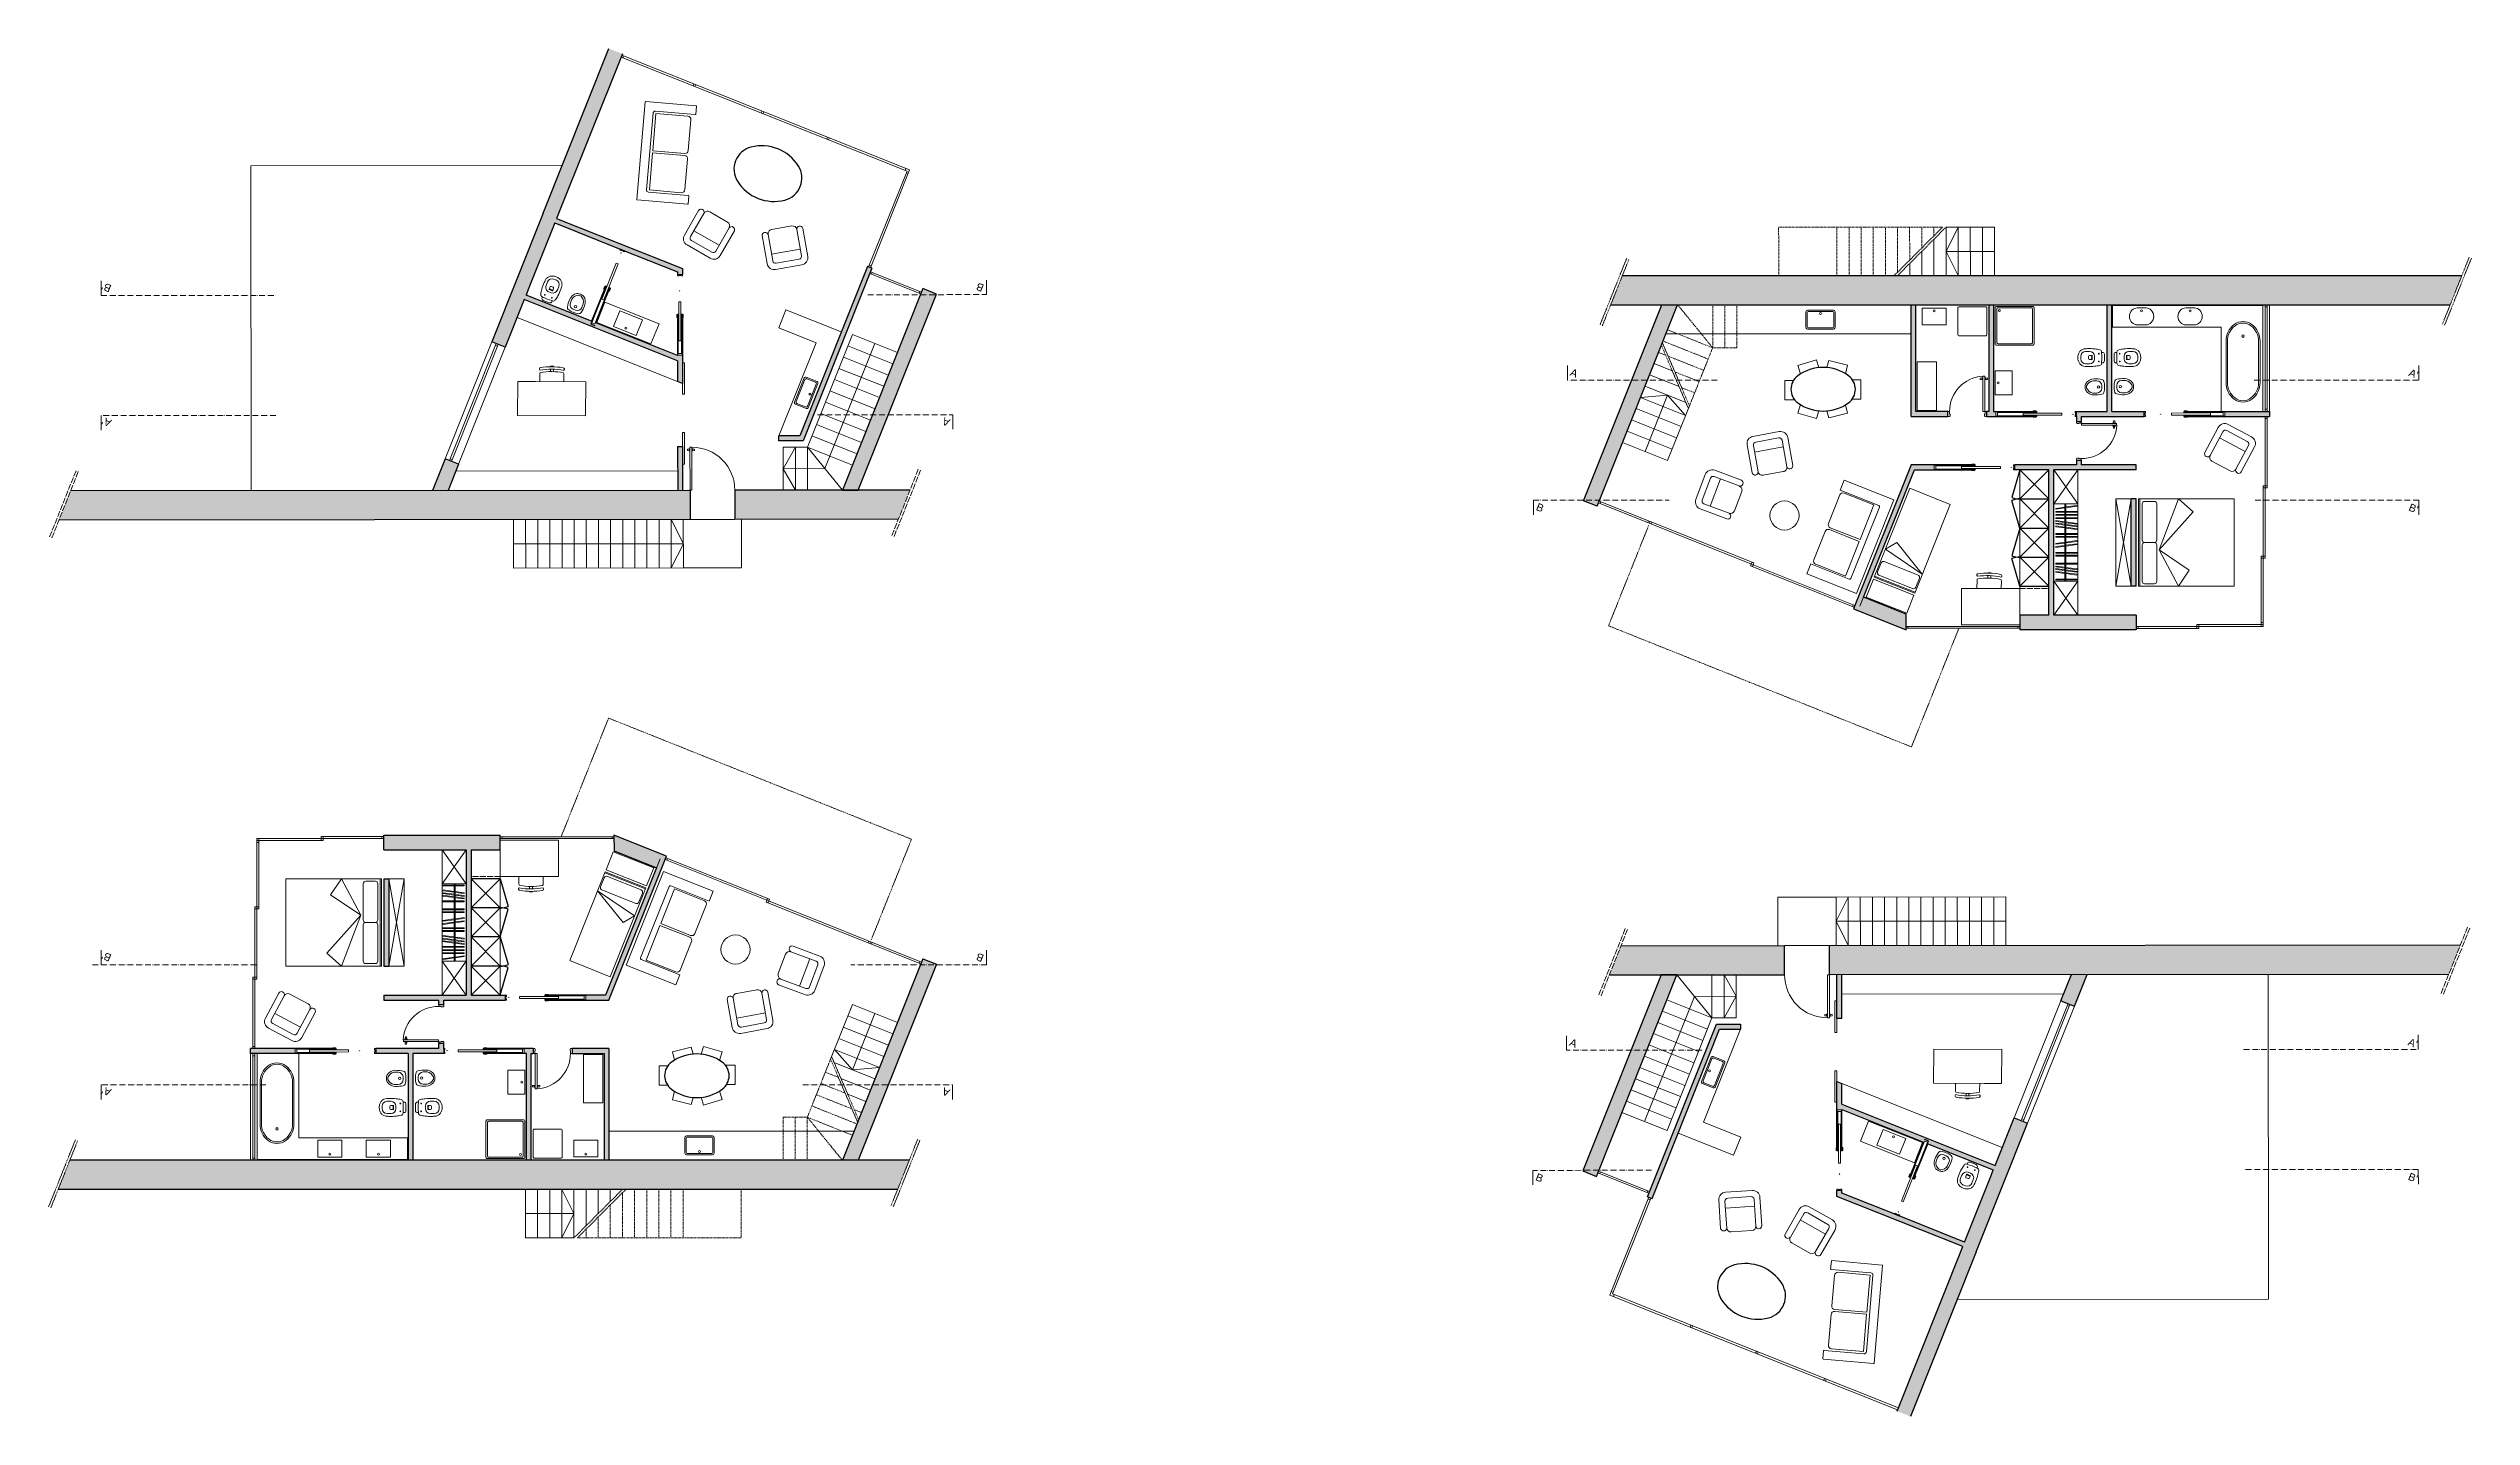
# Model space of a CAD drawing. Header units: millimetres. Extents: x -4829 to 17751, y -2575 to 15731.
# Drawn here: x 12347 to 17342, y 8857 to 11678 of the extents above; entities that cross this region are included whole.
import ezdxf

# ---------------------------------------------------------------- set-up
doc = ezdxf.new("R2010")
doc.units = ezdxf.units.MM
for name, pattern in [('ACAD_ISO02W100', [15, 12, -3]), ('ACAD_ISO10W100', [18, 12, -3, 0, -3]), ('JIS_02_2.0', [3, 2, -1])]:
    doc.linetypes.add(name, pattern=pattern)
doc.layers.get('0').update_dxf_attribs({"lineweight": 20})
for name, color, linetype, lineweight in [('Arredo', 7, 'Continuous', 9), ('muri sezionati', 7, 'Continuous', 30), ('tratteggio', 7, 'Continuous', 15)]:
    doc.layers.add(name, color=color, linetype=linetype, lineweight=lineweight)
doc.layers.add('campitura', color=254, linetype='Continuous')
doc.layers.add('MURO', color=44, linetype='Continuous')
doc.styles.get("Standard").update_dxf_attribs({"font": 'arial.ttf'})

msp = doc.modelspace()

# ---------------------------------------------------------------- texts
at = {"attachment_point": 1}
for s, insert, char_height, rotation in [("B'", (12472.6, 11174.5), 15.62, 158.2566), ('B', (14271.1, 11175.4), 15.6, 158.2566), ('A', (15488.1, 11018.7), 15.6, 338.1986), ("A'", (17216.6, 11017.9), 15.62, 338.1986), ("A'", (12472.8, 10896.9), 15.62, 158.2566), ('A', (14201.4, 10897.8), 15.6, 158.2566), ('B', (15418, 10741.1), 15.6, 338.1986), ("B'", (17216.6, 10740.3), 15.62, 338.1986), ("B'", (12472.6, 9794.7), 15.62, 158.1986), ('B', (14271.1, 9793.9), 15.6, 158.1986), ('A', (15486.6, 9637.2), 15.6, 338.2566), ("A'", (17215.1, 9638.1), 15.62, 338.2566), ("A'", (12472.6, 9517.1), 15.62, 158.1986), ('A', (14201.1, 9516.3), 15.6, 158.1986), ('B', (15416.8, 9359.6), 15.6, 338.2566), ("B'", (17215.4, 9360.6), 15.62, 338.2566)]:
    msp.add_mtext_dynamic_manual_height_columns(s, width=18.044, gutter_width=12.5, heights=[0], dxfattribs=dict(at, insert=insert, char_height=char_height, rotation=rotation))

# ---------------------------------------------------------------- hatches: boundary and pattern name
at = {"layer": 'campitura'}
h = msp.add_hatch(color=256, dxfattribs=at)
h.dxf.hatch_style = 1
h.paths.add_polyline_path([(13644.3, 10766.7), (13654.3, 10766.7), (13654.2, 10856.8), (13644.2, 10856.8)])
h.paths.add_polyline_path([(13473.4, 11106.2), (13465.1, 11109.5), (13495, 11185), (13494.7, 11185.1), (13466.9, 11115.4), (13331.8, 11169.2), (13336.2, 11180.4), (13391.1, 11317.9), (13525.6, 11264.3), (13525.6, 11264.3), (13525.8, 11264.2), (13535.4, 11260.4), (13535.4, 11260.4), (13644, 11217), (13644, 11211.6), (13654, 11211.6), (13654, 11223.8), (13394.8, 11327.2), (13526.4, 11657.3), (13530.1, 11666.5), (13502.2, 11677.7), (13366.9, 11338.3), (13261.1, 11072.9), (13288.9, 11061.8), (13328.1, 11159.9), (13654.1, 11029.9), (13654, 11126.7), (13653.3, 11126.7), (13653.4, 11045.5), (13644, 11045.5), (13644, 11044.7), (13475.6, 11111.9)])
h.paths.add_polyline_path([(13138.7, 10766.2), (13171, 10766.2), (13192.7, 10820.5), (13164.8, 10831.6)])
h.paths.add_polyline_path([(13895.9, 10879.1), (13852.8, 10879), (13852.8, 10869), (13902.7, 10869.1), (14044.5, 11224.5), (14035.2, 11228.3)])
h = msp.add_hatch(color=256, dxfattribs=at)
h.dxf.hatch_style = 1
h.paths.add_polyline_path([(13644.2, 10990.8), (13654.2, 10986.8), (13654.1, 11029.9), (13654, 11126.7), (13653.3, 11126.7), (13653.4, 11045.5), (13644, 11045.5), (13644, 11044.7), (13475.6, 11111.9), (13503.3, 11181.7), (13504, 11181.5), (13504.3, 11182.2), (13502.6, 11182.8), (13473.6, 11109.8), (13467.3, 11112.3), (13496.3, 11185.3), (13494.7, 11186), (13494.4, 11185.3), (13494.7, 11185.1), (13466.9, 11115.4), (13331.8, 11169.2), (13336.2, 11180.4), (13391.1, 11317.9), (13525.8, 11264.2), (13530.5, 11262.3), (13535.4, 11260.4), (13535.4, 11260.4), (13644, 11217), (13644, 11211.6), (13654, 11211.6), (13654, 11223.8), (13394.8, 11327.2), (13526.4, 11657.3), (13530.1, 11666.5), (13502.2, 11677.7), (13366.9, 11338.3), (13261.1, 11072.9), (13288.9, 11061.8), (13328.1, 11159.9), (13644.1, 11033.9)])
h = msp.add_hatch(color=256, dxfattribs=at)
h.dxf.hatch_style = 1
h.paths.add_polyline_path([(14177.7, 11171.4), (14149.8, 11182.5), (13984.1, 10767), (14016.4, 10767.1)])
h = msp.add_hatch(color=256, dxfattribs=at)
h.dxf.hatch_style = 1
h.paths.add_polyline_path([(15705.5, 11149.3), (15673.2, 11149.3), (15511.5, 10745.1), (15539.4, 10733.9)])
h = msp.add_hatch(color=256, dxfattribs=at)
h.dxf.hatch_style = 1
h.paths.add_polyline_path([(16196.8, 11149.3), (16186.8, 11149.3), (16186.8, 10919), (16262.5, 10919), (16262.5, 10929), (16196.8, 10929)])
h.paths.add_polyline_path([(16356.8, 11149.3), (16346.8, 11149.3), (16346.8, 10929), (16342.8, 10929), (16342.8, 10919), (16442.4, 10918.9), (16442.4, 10919.6), (16361.1, 10919.6), (16361.1, 10928.5), (16442.4, 10928.5), (16442.4, 10929), (16356.8, 10929)])
h.paths.add_polyline_path([(16600.6, 11149.3), (16590.6, 11149.3), (16590.6, 10929), (16527.3, 10929), (16527.3, 10918.7), (16527.3, 10908.9), (16537.3, 10908.9), (16537.3, 10918.9), (16667.2, 10918.9), (16667.1, 10929.1), (16600.6, 10929)])
h = msp.add_hatch(color=256, dxfattribs=at)
h.dxf.hatch_style = 1
h.paths.add_polyline_path([(16925.6, 10919), (16925.6, 10929), (16833.3, 10929), (16833.3, 10918.9)])
h = msp.add_hatch(color=256, dxfattribs=at)
h.dxf.hatch_style = 1
h.paths.add_polyline_path([(16315.6, 10809), (16315.6, 10809.6), (16234.4, 10809.6), (16234.4, 10818.5), (16315.6, 10818.5), (16315.6, 10819), (16186.8, 10819), (16068.2, 10522.4), (16176.2, 10479.2), (16176.2, 10511.5), (16088.6, 10546.5), (16193.6, 10809)])
h = msp.add_hatch(color=256, dxfattribs=at)
h.dxf.hatch_style = 1
h.paths.add_polyline_path([(16650.6, 10479.2), (16650.6, 10509.2), (16480.6, 10509.2), (16480.6, 10809), (16650.6, 10809), (16650.6, 10819), (16537.3, 10819), (16537.3, 10828.7), (16527.3, 10828.7), (16527.3, 10819), (16400.6, 10819), (16400.6, 10809), (16470.6, 10809), (16470.6, 10509.2), (16410.6, 10509.2), (16410.6, 10479.2)])
h = msp.add_hatch(color=256, dxfattribs=at)
h.dxf.hatch_style = 1
h.paths.add_polyline_path([(16640.6, 10569.2), (16650.6, 10569.2), (16650.6, 10749), (16640.6, 10749)])
h = msp.add_hatch(color=256, dxfattribs=at)
h.dxf.hatch_style = 1
h.paths.add_polyline_path([(13038.6, 10055.8), (13038.6, 10025.8), (13208.6, 10025.8), (13208.6, 9726), (13038.6, 9726), (13038.6, 9716), (13151.9, 9716), (13151.9, 9706.3), (13161.9, 9706.3), (13161.9, 9716), (13288.6, 9716), (13288.6, 9726), (13218.6, 9726), (13218.6, 10025.8), (13278.6, 10025.8), (13278.6, 10055.8)])
h = msp.add_hatch(color=256, dxfattribs=at)
h.dxf.hatch_style = 1
h.paths.add_polyline_path([(13373.6, 9726), (13373.6, 9725.4), (13454.8, 9725.4), (13454.8, 9716.5), (13373.6, 9716.5), (13373.6, 9716), (13502.4, 9716), (13621, 10012.6), (13512.9, 10055.8), (13513, 10023.5), (13600.6, 9988.5), (13495.6, 9726)])
h = msp.add_hatch(color=256, dxfattribs=at)
h.dxf.hatch_style = 1
h.paths.add_polyline_path([(13048.6, 9965.8), (13038.6, 9965.8), (13038.6, 9786), (13048.6, 9786)])
h = msp.add_hatch(color=256, dxfattribs=at)
h.dxf.hatch_style = 1
h.paths.add_polyline_path([(13983.7, 9385.7), (14016, 9385.7), (14177.7, 9789.9), (14149.8, 9801.1)])
h = msp.add_hatch(color=256, dxfattribs=at)
h.dxf.hatch_style = 1
h.paths.add_polyline_path([(15510.3, 9363.6), (15538.2, 9352.5), (15703.9, 9768), (15671.6, 9767.9)])
h = msp.add_hatch(color=256, dxfattribs=at)
h.dxf.hatch_style = 1
h.paths.add_polyline_path([(16043.7, 9768.3), (16033.7, 9768.3), (16033.8, 9678.2), (16043.8, 9678.2)])
h.paths.add_polyline_path([(16214.6, 9428.8), (16222.8, 9425.5), (16192.9, 9350), (16193.3, 9349.9), (16221.1, 9419.7), (16356.2, 9365.8), (16351.8, 9354.6), (16296.9, 9217.1), (16162.4, 9270.7), (16162.4, 9270.7), (16162.1, 9270.8), (16152.6, 9274.6), (16152.6, 9274.6), (16043.9, 9318), (16043.9, 9323.4), (16033.9, 9323.4), (16033.9, 9311.2), (16293.2, 9207.8), (16161.6, 8877.8), (16157.9, 8868.5), (16185.7, 8857.3), (16321.1, 9196.7), (16426.9, 9462.1), (16399, 9473.2), (16359.9, 9375.1), (16033.8, 9505.1), (16033.9, 9408.3), (16034.7, 9408.3), (16034.6, 9489.5), (16044, 9489.5), (16044, 9490.3), (16212.4, 9423.1)])
h.paths.add_polyline_path([(16549.3, 9768.8), (16516.9, 9768.8), (16495.3, 9714.5), (16523.2, 9703.4)])
h.paths.add_polyline_path([(15792.1, 9655.9), (15835.1, 9656), (15835.1, 9666), (15785.3, 9665.9), (15643.5, 9310.5), (15652.8, 9306.7)])
h = msp.add_hatch(color=256, dxfattribs=at)
h.dxf.hatch_style = 1
h.paths.add_polyline_path([(12763.6, 9616), (12763.6, 9606), (12937.1, 9605.9), (12937.1, 9606.5), (12855.9, 9606.5), (12855.9, 9615.4), (12937.1, 9615.4), (12937.1, 9616.1)])
h = msp.add_hatch(color=256, dxfattribs=at)
h.dxf.hatch_style = 1
h.paths.add_polyline_path([(13492.4, 9385.7), (13502.4, 9385.7), (13502.4, 9616), (13426.7, 9616), (13426.7, 9606), (13492.4, 9606)])
h.paths.add_polyline_path([(13332.4, 9385.7), (13342.4, 9385.7), (13342.4, 9606), (13346.4, 9606), (13346.4, 9616), (13246.8, 9616.1), (13246.8, 9615.4), (13328, 9615.4), (13328, 9606.5), (13246.8, 9606.5), (13246.8, 9606), (13332.4, 9606)])
h.paths.add_polyline_path([(13088.6, 9385.7), (13098.6, 9385.7), (13098.6, 9606), (13161.9, 9606), (13161.9, 9616.3), (13161.9, 9626.1), (13151.9, 9626.1), (13151.9, 9616.1), (13022, 9616.1), (13022, 9605.9), (13088.6, 9606)])
h = msp.add_hatch(color=256, dxfattribs=at)
h.dxf.hatch_style = 1
h.paths.add_polyline_path([(16043.8, 9544.2), (16033.8, 9548.2), (16033.8, 9505.1), (16033.9, 9408.3), (16034.7, 9408.3), (16034.6, 9489.5), (16044, 9489.5), (16044, 9490.3), (16212.4, 9423.1), (16184.7, 9353.3), (16184, 9353.5), (16183.7, 9352.8), (16185.4, 9352.2), (16214.3, 9425.2), (16220.6, 9422.8), (16191.7, 9349.7), (16193.3, 9349), (16193.6, 9349.7), (16193.3, 9349.9), (16221.1, 9419.7), (16356.2, 9365.8), (16351.8, 9354.6), (16296.9, 9217.1), (16162.1, 9270.8), (16157.5, 9272.7), (16152.6, 9274.6), (16152.6, 9274.6), (16043.9, 9318), (16043.9, 9323.4), (16033.9, 9323.4), (16033.9, 9311.2), (16293.2, 9207.8), (16161.6, 8877.8), (16157.9, 8868.5), (16185.7, 8857.3), (16321.1, 9196.7), (16426.9, 9462.1), (16399, 9473.2), (16359.9, 9375.1), (16043.8, 9501.1)])
at = {"layer": 'MURO'}
h = msp.add_hatch(color=256, dxfattribs=at)
h.dxf.hatch_style = 1
h.paths.add_polyline_path([(15591.5, 11209.3), (15567.5, 11149.3), (17297.9, 11149.3), (17321.9, 11209.3)])
h = msp.add_hatch(color=256, dxfattribs=at)
h.dxf.hatch_style = 1
h.paths.add_polyline_path([(12392.8, 10765.4), (12368.9, 10705.4), (13669.7, 10706.7), (13669.7, 10766.7)])
h.paths.add_polyline_path([(14099.2, 10707.2), (14123.2, 10767.2), (13762, 10766.8), (13762.1, 10706.8)])
h = msp.add_hatch(color=256, dxfattribs=at)
h.dxf.hatch_style = 1
h.paths.add_polyline_path([(17295.1, 9769.6), (17319.1, 9829.6), (16018.2, 9828.3), (16018.3, 9768.3)])
h.paths.add_polyline_path([(15588.7, 9827.8), (15564.8, 9767.8), (15926, 9768.2), (15925.9, 9828.2)])
h = msp.add_hatch(color=256, dxfattribs=at)
h.dxf.hatch_style = 1
h.paths.add_polyline_path([(14097.7, 9325.7), (14121.7, 9385.7), (12391.3, 9385.7), (12367.3, 9325.7)])

# ---------------------------------------------------------------- linework, layer by layer
for p, q in [((14117.1, 11424.9), (13527.5, 11660)), ((14122.3, 11427.1), (13529, 11663.8)), ((13531.2, 11658.6), (13532.7, 11662.3)), ((13676.1, 11600.8), (13677.6, 11604.5)), ((13679.8, 11599.3), (13681.3, 11603)), ((13818, 11548.5), (13816.6, 11544.8)), ((13821.8, 11547), (13820.3, 11543.3)), ((13953.2, 11494.6), (13951.7, 11490.8)), ((13956.9, 11493.1), (13955.4, 11489.4)), ((14037.8, 11227.2), (14117.1, 11424.9)), ((14041.9, 11225.6), (14122.3, 11427.1)), ((14113.3, 11426.4), (14114.8, 11430.1)), ((14115.6, 11421.2), (14119.3, 11419.7)), ((16258.8, 11209.3), (16258.7, 11309.3)), ((16258.7, 11309.3), (16358.7, 11309.3)), ((16258.8, 11259.3), (16283.7, 11309.3)), ((16283.8, 11209.3), (16283.7, 11309.3)), ((16308.8, 11209.3), (16308.7, 11309.3)), ((16333.8, 11209.3), (16333.7, 11309.3)), ((16358.8, 11209.3), (16358.7, 11309.3)), ((13525.8, 11264.2), (13525.6, 11264.3)), ((13525.8, 11264.2), (13525.6, 11264.3)), ((16208.8, 11209.3), (16208.7, 11259.3)), ((16233.8, 11209.3), (16233.7, 11284.3)), ((16358.8, 11259.3), (16258.8, 11259.3)), ((16258.8, 11259.3), (16283.8, 11209.3)), ((12455.7, 11168.3), (12455.7, 11198.3)), ((14043.4, 11229.3), (14039.3, 11230.9)), ((14145.5, 11171.8), (14040.2, 11213.8)), ((14147, 11175.5), (14041.7, 11217.5)), ((14043.9, 11212.3), (14045.4, 11216.1)), ((14281.1, 11170.2), (14281, 11200.2)), ((16183.8, 11209.3), (16183.8, 11234.3)), ((13503.6, 11181.6), (13475.8, 11111.8)), ((14143.3, 11177), (14141.8, 11173.3)), ((15694.7, 11149.3), (16927.1, 11149.3)), ((16186.8, 11149.3), (16450.6, 11149.3)), ((16346.8, 11149.3), (16346.8, 10929)), ((16911.6, 11149.3), (16911.6, 10929)), ((16916.6, 11149.3), (16916.6, 10929)), ((16920.6, 11145.3), (16916.6, 11145.3)), ((16920.6, 11149.3), (16920.6, 10929)), ((16925.6, 11149.3), (16925.6, 10919)), ((13643.8, 11126.7), (13644, 11044.7)), ((13164.8, 10831.6), (13261.1, 11072.9)), ((13174.1, 10827.9), (13270.3, 11069.2)), ((13177.8, 10826.4), (13274.1, 11067.7)), ((13288.9, 11061.8), (13192.7, 10820.5)), ((13272.6, 11064), (13268.9, 11065.5)), ((13911.8, 10855.7), (14004.4, 11087.9)), ((14050.8, 11069.4), (13947.9, 10811.4)), ((13985.9, 11041.5), (14078.8, 11004.4)), ((13995.1, 11064.7), (14088, 11027.6)), ((14004.4, 11087.9), (14097.3, 11050.9)), ((13967.3, 10995), (14060.2, 10958)), ((13976.6, 11018.2), (14069.5, 10981.2)), ((15478.1, 11024), (15478.1, 10994)), ((15708.4, 10980.5), (15647.7, 11004.8)), ((15694.5, 11013), (15657, 11028)), ((17233.5, 11024), (17233.5, 10994)), ((13948.8, 10948.6), (14041.7, 10911.5)), ((13958.1, 10971.8), (14051, 10934.8)), ((15629.2, 10958.4), (15684.9, 10963)), ((15722, 10921.2), (15629.2, 10958.4)), ((15722.3, 10948), (15638.5, 10981.6)), ((15638.5, 10847), (15684.9, 10963)), ((15684.9, 10963), (15722, 10921.2)), ((15684.9, 10828.4), (15729.8, 10940.7)), ((15731.3, 10944.5), (15727.6, 10945.9)), ((12456, 10890.8), (12456, 10920.8)), ((13930.3, 10902.1), (14023.2, 10865.1)), ((13939.6, 10925.4), (14032.4, 10888.3)), ((14211.3, 10892.5), (14211.3, 10922.5)), ((15694.2, 10851.6), (15601.3, 10888.8)), ((15703.4, 10874.8), (15610.6, 10912)), ((15712.7, 10898), (15619.9, 10935.2)), ((16262.5, 10929), (16266, 10929)), ((16265.7, 10919), (16262.5, 10919)), ((16266.9, 10920.2), (16265.7, 10919)), ((16266.1, 10929), (16266, 10923.9)), ((16266, 10923.9), (16266.9, 10923.9)), ((16266.9, 10923.9), (16266.9, 10920.2)), ((16338.7, 10929.5), (16334.8, 10929.5)), ((16339.2, 10923.9), (16338.3, 10923.9)), ((16338.3, 10923.9), (16338.3, 10920.2)), ((16338.3, 10920.2), (16339.6, 10919)), ((16342.8, 10929), (16339.2, 10929)), ((16339.2, 10929), (16339.2, 10923.9)), ((16339.6, 10919), (16342.8, 10919)), ((16527.3, 10905.8), (16527.3, 10908.9)), ((16528.6, 10904.5), (16527.3, 10905.8)), ((16532.3, 10904.5), (16528.6, 10904.5)), ((16532.3, 10905.4), (16532.3, 10904.5)), ((16537.3, 10905.4), (16532.3, 10905.4)), ((16537.3, 10908.9), (16537.3, 10905.4)), ((16537.9, 10904.8), (16537.9, 10900.9)), ((16916.6, 10933.8), (16920.6, 10933.8)), ((16916.6, 10919), (16916.6, 10776)), ((16916.6, 10919), (16916.6, 10776)), ((16920.6, 10915), (16916.6, 10915)), ((16920.6, 10919), (16920.6, 10772)), ((13664.2, 10850.3), (13664.2, 10851.4)), ((13664.2, 10850.3), (13664.2, 10849.1)), ((13664.3, 10851.6), (13667.5, 10852.2)), ((13664.3, 10848.9), (13667.5, 10848.4)), ((13667.7, 10848.5), (13667.7, 10852)), ((13668.2, 10851.3), (13667.7, 10851.3)), ((13668.2, 10849.2), (13667.7, 10849.2)), ((13669.5, 10852.9), (13669.1, 10852.9)), ((13669.1, 10852.9), (13669.3, 10852.9)), ((13669.1, 10852.9), (13669.1, 10847.6)), ((13669.1, 10847.6), (13669.5, 10847.6)), ((13669.5, 10847.6), (13669.5, 10852.9)), ((13669.6, 10855.6), (13673.5, 10855.6)), ((13669.6, 10855.6), (13669.7, 10767.3)), ((13673.5, 10855.6), (13673.6, 10767.3)), ((13673.6, 10852.9), (13674, 10852.9)), ((13673.6, 10847.6), (13673.6, 10852.9)), ((13674, 10847.6), (13673.6, 10847.6)), ((13674, 10852.9), (13673.8, 10852.9)), ((13674, 10852.9), (13674, 10847.6)), ((13674.9, 10851.3), (13675.4, 10851.3)), ((13674.9, 10849.2), (13675.4, 10849.2)), ((13675.4, 10848.5), (13675.4, 10852)), ((13678.8, 10851.6), (13675.6, 10852.2)), ((13678.8, 10848.9), (13675.6, 10848.4)), ((13678.9, 10850.3), (13678.9, 10851.5)), ((13678.9, 10850.3), (13678.9, 10849.1)), ((13911.8, 10855.7), (13861.8, 10855.6)), ((13861.8, 10811.3), (13886.8, 10855.7)), ((13861.8, 10855.6), (13861.9, 10766.9)), ((13886.8, 10855.7), (13886.9, 10766.9)), ((13911.8, 10855.7), (14004.7, 10818.7)), ((13911.8, 10855.7), (13911.9, 10767)), ((13984.1, 10767), (13911.8, 10855.7)), ((13921, 10878.9), (14013.9, 10841.9)), ((15684.9, 10828.4), (15592, 10865.5)), ((13179.3, 10830.1), (13175.6, 10831.6)), ((13947.9, 10811.4), (13861.8, 10811.3)), ((13861.8, 10811.3), (13886.9, 10766.9)), ((16193.6, 10809), (16081.2, 10528)), ((16528.6, 10833.1), (16527.3, 10831.8)), ((16527.3, 10831.8), (16527.3, 10828.7)), ((16532.3, 10833.1), (16528.6, 10833.1)), ((16532.3, 10832.2), (16532.3, 10833.1)), ((16537.3, 10832.2), (16532.3, 10832.2)), ((16537.3, 10828.7), (16537.3, 10832.2)), ((13669.7, 10767.3), (13673.6, 10767.3)), ((15408.1, 10746.4), (15408.1, 10716.4)), ((15542.2, 10740.9), (15857.4, 10614.8)), ((15543.7, 10744.6), (15862.6, 10617.1)), ((15545.9, 10739.4), (15547.4, 10743.1)), ((16912.6, 10776), (16912.6, 10631)), ((16912.6, 10776), (16920.6, 10776)), ((16920.6, 10772), (16912.6, 10772)), ((16916.6, 10776), (16916.6, 10627)), ((17233.5, 10746.4), (17233.5, 10716.4)), ((13305.9, 10706.3), (13306, 10606.3)), ((13330.9, 10706.4), (13331, 10606.4)), ((13355.9, 10706.4), (13356, 10606.4)), ((13380.9, 10706.4), (13381, 10606.4)), ((13405.9, 10706.4), (13406, 10606.4)), ((13430.9, 10706.5), (13431, 10606.5)), ((13455.9, 10706.5), (13456, 10606.5)), ((13480.9, 10706.5), (13481, 10606.5)), ((13505.9, 10706.5), (13506, 10606.5)), ((13530.9, 10706.6), (13531, 10606.6)), ((13555.9, 10706.6), (13556, 10606.6)), ((13580.9, 10706.6), (13581, 10606.6)), ((13605.9, 10706.6), (13606, 10606.6)), ((13630.9, 10706.7), (13631, 10606.7)), ((13656, 10656.7), (13630.9, 10706.7)), ((13655.9, 10706.7), (13656, 10606.7)), ((13762.1, 10706.8), (13669.7, 10706.7)), ((13775.9, 10706.8), (13776, 10606.8)), ((15645.2, 10704), (15643.8, 10700.3)), ((15649, 10702.5), (15647.5, 10698.8)), ((15652.7, 10701), (15651.2, 10697.3)), ((13306, 10656.3), (13656, 10656.7)), ((13656, 10656.7), (13631, 10606.7)), ((13656, 10606.7), (13306, 10606.3)), ((13776, 10606.8), (13656, 10606.7)), ((15855.9, 10611.1), (15858.8, 10618.6)), ((15855.9, 10611.1), (16069.5, 10525.7)), ((15857.4, 10614.8), (16071, 10529.4)), ((15859.6, 10609.6), (15862.6, 10617.1)), ((16908.6, 10631), (16908.6, 10490.2)), ((16908.6, 10631), (16916.6, 10631)), ((16916.6, 10627), (16908.6, 10627)), ((16912.6, 10631), (16912.6, 10486.2)), ((16065.8, 10527.2), (16067.2, 10530.9)), ((16176.2, 10479.2), (16176.2, 10511.5)), ((16912.6, 10490.2), (16775.6, 10490.2)), ((16775.6, 10482.2), (16775.6, 10490.2)), ((16779.6, 10482.2), (16779.6, 10490.2)), ((16908.6, 10494.2), (16912.6, 10494.2)), ((16908.6, 10490.2), (16908.6, 10486.2)), ((16410.6, 10486.2), (16176.2, 10486.2)), ((16410.6, 10482.7), (16176.2, 10482.5)), ((16180.2, 10486.2), (16180.2, 10482.5)), ((16406.6, 10486.2), (16406.6, 10482.8)), ((16779.6, 10486.2), (16650.6, 10486.2)), ((16779.6, 10482.2), (16650.6, 10482.2)), ((16654.6, 10486.2), (16654.6, 10482.2)), ((16912.6, 10486.2), (16779.6, 10486.2)), ((12776.6, 10048.8), (12909.6, 10048.8)), ((12776.6, 9904), (12776.6, 10048.8)), ((12776.6, 10044.8), (12913.6, 10044.8)), ((12780.6, 10040.8), (12776.6, 10040.8)), ((12780.6, 10044.8), (12780.6, 10048.8)), ((12780.6, 9904), (12780.6, 10044.8)), ((12909.6, 10052.8), (13038.6, 10052.8)), ((12909.6, 10052.8), (12909.6, 10044.8)), ((12909.6, 10048.8), (13038.6, 10048.8)), ((12913.6, 10052.8), (12913.6, 10044.8)), ((13034.6, 10048.8), (13034.6, 10052.8)), ((13278.6, 10052.3), (13513, 10052.5)), ((13278.6, 10048.8), (13513, 10048.8)), ((13282.6, 10048.8), (13282.6, 10052.3)), ((13509, 10048.8), (13509, 10052.5)), ((13512.9, 10055.8), (13513, 10023.5)), ((13495.6, 9726), (13608, 10007)), ((13831.8, 9920.2), (13618.2, 10005.6)), ((13833.3, 9923.9), (13619.7, 10009.3)), ((13623.4, 10007.8), (13621.9, 10004.1)), ((12772.6, 9759), (12772.6, 9908)), ((12772.6, 9908), (12780.6, 9908)), ((12780.6, 9904), (12772.6, 9904)), ((12776.6, 9759), (12776.6, 9904)), ((13829.6, 9925.4), (13826.6, 9917.9)), ((14145.5, 9790.4), (13826.6, 9917.9)), ((13833.3, 9923.9), (13830.3, 9916.4)), ((14147, 9794.1), (13831.8, 9920.2)), ((15912, 9928.2), (16032, 9928.3)), ((15912.1, 9828.2), (15912, 9928.2)), ((16032, 9928.3), (16382, 9928.7)), ((16032.1, 9828.3), (16032, 9928.3)), ((16032, 9878.3), (16057, 9928.3)), ((16057.1, 9828.3), (16057, 9928.3)), ((16082.1, 9828.4), (16082, 9928.4)), ((16107.1, 9828.4), (16107, 9928.4)), ((16132.1, 9828.4), (16132, 9928.4)), ((16157.1, 9828.4), (16157, 9928.4)), ((16182.1, 9828.5), (16182, 9928.5)), ((16207.1, 9828.5), (16207, 9928.5)), ((16232.1, 9828.5), (16232, 9928.5)), ((16257.1, 9828.5), (16257, 9928.5)), ((16282.1, 9828.6), (16282, 9928.6)), ((16307.1, 9828.6), (16307, 9928.6)), ((16332.1, 9828.6), (16332, 9928.6)), ((16357.1, 9828.6), (16357, 9928.6)), ((16382.1, 9828.7), (16382, 9928.7)), ((16382, 9878.7), (16032, 9878.3)), ((16032, 9878.3), (16057.1, 9828.3)), ((12455.7, 9788.6), (12455.7, 9818.6)), ((14036.5, 9834), (14038, 9837.7)), ((14040.2, 9832.5), (14041.7, 9836.2)), ((14043.9, 9831), (14045.4, 9834.7)), ((14143.3, 9795.6), (14141.8, 9791.9)), ((14281.1, 9788.6), (14281.1, 9818.6)), ((15925.9, 9828.2), (16018.2, 9828.3)), ((12768.6, 9763), (12776.6, 9763)), ((12768.6, 9616), (12768.6, 9763)), ((12776.6, 9759), (12768.6, 9759)), ((12772.6, 9616), (12772.6, 9759)), ((12772.6, 9616), (12772.6, 9759)), ((15703.9, 9768), (15776.2, 9679.3)), ((15776.2, 9679.3), (15776.1, 9768)), ((15801.2, 9679.3), (15801.1, 9768.1)), ((15826.1, 9723.7), (15801.1, 9768.1)), ((15826.2, 9679.4), (15826.1, 9768.1)), ((16018.3, 9767.7), (16014.4, 9767.7)), ((16014.5, 9679.4), (16014.4, 9767.7)), ((16018.4, 9679.4), (16018.3, 9767.7)), ((13151.9, 9706.3), (13151.9, 9702.8)), ((13151.9, 9702.8), (13156.9, 9702.8)), ((13156.9, 9702.8), (13156.9, 9701.9)), ((13156.9, 9701.9), (13160.6, 9701.9)), ((13160.6, 9701.9), (13161.9, 9703.2)), ((13161.9, 9703.2), (13161.9, 9706.3)), ((14004.3, 9706.6), (13959.4, 9594.3)), ((14004.3, 9706.6), (14097.2, 9669.5)), ((15637.1, 9465.6), (15740, 9723.6)), ((15766.9, 9656.1), (15674, 9693.1)), ((15776.2, 9679.3), (15683.3, 9716.3)), ((15740, 9723.6), (15826.1, 9723.7)), ((15826.1, 9723.7), (15801.2, 9679.3)), ((16399, 9473.2), (16495.3, 9714.5)), ((16510.2, 9708.6), (16413.9, 9467.3)), ((16513.9, 9707.1), (16417.6, 9465.8)), ((16523.2, 9703.4), (16426.9, 9462.1)), ((16508.7, 9704.9), (16512.4, 9703.4)), ((13985.7, 9660.2), (14078.6, 9623)), ((13995, 9683.4), (14087.9, 9646.3)), ((14050.7, 9688), (14004.3, 9572)), ((15476.6, 9642.5), (15476.7, 9612.5)), ((15748.4, 9609.6), (15655.5, 9646.7)), ((15757.7, 9632.9), (15664.8, 9669.9)), ((15776.2, 9679.3), (15683.6, 9447.1)), ((15776.2, 9679.3), (15826.2, 9679.4)), ((16009, 9684.7), (16009, 9685.9)), ((16009, 9684.7), (16009, 9683.5)), ((16009.2, 9686.1), (16012.4, 9686.6)), ((16009.2, 9683.4), (16012.4, 9682.8)), ((16012.6, 9686.5), (16012.6, 9683)), ((16013, 9685.8), (16012.6, 9685.8)), ((16013, 9683.7), (16012.6, 9683.7)), ((16013.9, 9682.1), (16013.9, 9687.4)), ((16013.9, 9687.4), (16014.4, 9687.4)), ((16014.4, 9682.1), (16013.9, 9682.1)), ((16013.9, 9682.1), (16014.2, 9682.1)), ((16014.4, 9687.4), (16014.4, 9682.1)), ((16018.4, 9679.4), (16014.5, 9679.4)), ((16018.9, 9687.4), (16018.5, 9687.4)), ((16018.5, 9687.4), (16018.5, 9682.1)), ((16018.5, 9682.1), (16018.9, 9682.1)), ((16018.9, 9682.1), (16018.7, 9682.1)), ((16018.9, 9682.1), (16018.9, 9687.4)), ((16019.8, 9685.8), (16020.2, 9685.8)), ((16019.8, 9683.7), (16020.2, 9683.7)), ((16020.2, 9686.5), (16020.2, 9683)), ((16023.6, 9686.1), (16020.4, 9686.6)), ((16023.6, 9683.4), (16020.4, 9682.8)), ((16023.8, 9684.7), (16023.8, 9685.9)), ((16023.8, 9684.7), (16023.8, 9683.6)), ((17232, 9644.2), (17232, 9614.2)), ((12763.6, 9385.7), (12763.6, 9616)), ((12768.6, 9620), (12772.6, 9620)), ((12768.6, 9385.7), (12768.6, 9606)), ((12772.6, 9601.2), (12768.6, 9601.2)), ((12772.6, 9385.7), (12772.6, 9606)), ((12777.6, 9385.7), (12777.6, 9606)), ((13151.3, 9630.2), (13151.3, 9634.1)), ((13151.9, 9626.1), (13151.9, 9629.6)), ((13151.9, 9629.6), (13156.9, 9629.6)), ((13156.9, 9629.6), (13156.9, 9630.5)), ((13156.9, 9630.5), (13160.6, 9630.5)), ((13160.6, 9630.5), (13161.9, 9629.2)), ((13161.9, 9629.2), (13161.9, 9626.1)), ((13342.4, 9385.7), (13342.4, 9606)), ((13349.6, 9616), (13346.4, 9616)), ((13346.4, 9606), (13350, 9606)), ((13350.8, 9614.8), (13349.6, 9616)), ((13350, 9611.1), (13350.8, 9611.1)), ((13350, 9606), (13350, 9611.1)), ((13350.5, 9605.5), (13354.4, 9605.5)), ((13350.8, 9611.1), (13350.8, 9614.8)), ((13422.3, 9614.8), (13423.5, 9616)), ((13422.3, 9611.1), (13422.3, 9614.8)), ((13423.1, 9611.1), (13422.3, 9611.1)), ((13423.1, 9606), (13423.1, 9611.1)), ((13426.7, 9606), (13423.1, 9606)), ((13423.5, 9616), (13426.7, 9616)), ((13957.9, 9590.5), (13961.6, 9589.1)), ((13967.2, 9613.8), (14060, 9576.6)), ((14004.3, 9572), (13967.2, 9613.8)), ((13976.5, 9637), (14069.3, 9599.8)), ((15729.9, 9563.2), (15637, 9600.2)), ((15739.1, 9586.4), (15646.3, 9623.5)), ((12455.7, 9511), (12455.7, 9541)), ((13966.9, 9587), (14050.7, 9553.4)), ((13980.8, 9554.5), (14041.4, 9530.2)), ((14060, 9576.6), (14004.3, 9572)), ((14211, 9511), (14211, 9541)), ((15711.4, 9516.8), (15618.5, 9553.8)), ((15720.6, 9540), (15627.7, 9577)), ((13994.7, 9522), (14032.2, 9507)), ((15692.8, 9470.3), (15600, 9507.4)), ((15702.1, 9493.5), (15609.2, 9530.6)), ((16044.2, 9408.3), (16044, 9490.3)), ((15683.6, 9447.1), (15590.7, 9484.1)), ((16415.4, 9471), (16419.1, 9469.5)), ((16184.3, 9353.4), (16212.2, 9423.2)), ((13994.4, 9385.7), (12762.1, 9385.7)), ((12768.6, 9389.7), (12772.6, 9389.7)), ((13502.4, 9385.7), (13238.6, 9385.7)), ((15406.9, 9364.8), (15406.9, 9334.8)), ((15541, 9359.5), (15646.3, 9317.5)), ((15542.5, 9363.2), (15647.8, 9321.2)), ((15544.7, 9358), (15546.2, 9361.7)), ((17232.2, 9366.7), (17232.3, 9336.7)), ((13330.4, 9325.7), (13330.4, 9225.7)), ((13355.4, 9325.7), (13355.4, 9225.7)), ((13380.4, 9325.7), (13380.4, 9225.7)), ((13405.4, 9325.7), (13405.4, 9225.7)), ((13430.4, 9275.7), (13405.4, 9325.7)), ((13430.4, 9325.7), (13430.4, 9225.7)), ((13455.4, 9325.7), (13455.4, 9250.7)), ((13480.4, 9325.7), (13480.4, 9275.7)), ((13505.4, 9325.7), (13505.4, 9300.7)), ((15646.1, 9309.4), (15565.7, 9107.9)), ((15650.2, 9307.8), (15570.9, 9110.1)), ((15644.1, 9322.7), (15642.6, 9318.9)), ((15644.6, 9305.7), (15648.6, 9304.1)), ((13330.4, 9275.7), (13430.4, 9275.7)), ((13430.4, 9275.7), (13405.4, 9225.7)), ((16162.1, 9270.8), (16162.4, 9270.7)), ((16162.1, 9270.8), (16162.4, 9270.7)), ((13430.4, 9225.7), (13330.4, 9225.7)), ((15565.7, 9107.9), (16159, 8871.2)), ((15572.4, 9113.8), (15568.7, 9115.3)), ((15570.9, 9110.1), (16160.5, 8875)), ((15574.6, 9108.6), (15573.1, 9104.9)), ((15731, 9041.9), (15732.5, 9045.6)), ((15734.8, 9040.4), (15736.2, 9044.2)), ((15866.2, 8988), (15867.7, 8991.7)), ((15869.9, 8986.5), (15871.4, 8990.2)), ((16008.1, 8935.7), (16006.7, 8932)), ((16011.8, 8934.2), (16010.4, 8930.5))]:
    msp.add_line(p, q)
at = {"linetype": 'ACAD_ISO10W100'}
for p, q in [((12455.7, 11168.3), (12815.7, 11168.7)), ((14036.2, 11169.9), (14281.1, 11170.2)), ((15787.1, 10994), (15478.1, 10994)), ((16894.1, 10994), (17233.5, 10994)), ((12816, 10921.1), (12456, 10920.8)), ((13932.7, 10922.2), (14211.3, 10922.5)), ((15408.1, 10746.4), (15688.1, 10746.4)), ((17233.5, 10746.4), (16894.9, 10746.4)), ((12437.7, 9788.6), (12776.3, 9788.6)), ((14281.1, 9788.6), (14001.1, 9788.6)), ((15755.2, 9612.8), (15476.7, 9612.5)), ((16872, 9613.9), (17232, 9614.2)), ((12795.1, 9541), (12455.7, 9541)), ((13902, 9541), (14211, 9541)), ((15651.7, 9365.1), (15406.9, 9364.8)), ((17232.2, 9366.7), (16872.2, 9366.3))]:
    msp.add_line(p, q, dxfattribs=at)
at = {"linetype": 'Continuous'}
for p, q in [((15680.6, 11045.5), (15666.3, 11051.2)), ((14008.6, 9489.5), (14022.9, 9483.8))]:
    msp.add_line(p, q, dxfattribs=at)
for points in [[(12765, 10765.4), (12764.3, 11435.5), (13405.9, 11436.2)], [(13503.6, 11181.6), (13504, 11181.5), (13504.3, 11182.2), (13502.6, 11182.8), (13473.6, 11109.8), (13467.3, 11112.3), (13496.3, 11185.3), (13494.7, 11186)], [(13475.6, 11111.9), (13503.3, 11181.7), (13503.6, 11181.6)], [(13643.7, 11127.5), (13643.7, 11126.7), (13644.4, 11126.7), (13644.5, 11045.5), (13653.4, 11045.5), (13653.3, 11126.7), (13654, 11126.7), (13654, 11127.5), (13652.3, 11127.5), (13652.3, 11048.9), (13645.6, 11048.8), (13645.5, 11127.5), (13643.7, 11127.5)], [(16443.1, 10918.9), (16442.4, 10918.9), (16442.4, 10919.6), (16361.1, 10919.6), (16361.1, 10928.5), (16442.4, 10928.5), (16442.4, 10929.2), (16443.1, 10929.2), (16443.1, 10927.4), (16364.5, 10927.5), (16364.5, 10920.7), (16443.1, 10920.6), (16443.1, 10918.9)], [(16751.3, 10918.9), (16752.1, 10918.9), (16752.1, 10919.6), (16833.3, 10919.6), (16833.3, 10928.5), (16752.1, 10928.5), (16752.1, 10929.2), (16751.3, 10929.2), (16751.3, 10927.4), (16829.9, 10927.5), (16829.9, 10920.7), (16751.3, 10920.6), (16751.3, 10918.9)], [(16316.4, 10808.9), (16315.6, 10808.9), (16315.6, 10809.6), (16234.4, 10809.6), (16234.4, 10818.5), (16315.6, 10818.5), (16315.6, 10819.2), (16316.4, 10819.2), (16316.4, 10817.4), (16237.8, 10817.5), (16237.8, 10810.7), (16316.4, 10810.6), (16316.4, 10808.9)], [(16527.3, 10828.7), (16527.3, 10831.8)], [(16923, 9769.6), (16923.7, 9099.5), (16282.1, 9098.9)], [(13161.9, 9706.3), (13161.9, 9703.2)], [(13372.8, 9726.1), (13373.6, 9726.1), (13373.6, 9725.4), (13454.8, 9725.4), (13454.8, 9716.5), (13373.6, 9716.5), (13373.6, 9715.8), (13372.8, 9715.8), (13372.8, 9717.6), (13451.4, 9717.5), (13451.4, 9724.3), (13372.8, 9724.4), (13372.8, 9726.1)], [(12937.9, 9616.1), (12937.1, 9616.1), (12937.1, 9615.4), (12855.9, 9615.4), (12855.9, 9606.5), (12937.1, 9606.5), (12937.1, 9605.8), (12937.9, 9605.8), (12937.9, 9607.6), (12859.2, 9607.5), (12859.2, 9614.3), (12937.9, 9614.4), (12937.9, 9616.1)], [(13246, 9616.1), (13246.8, 9616.1), (13246.8, 9615.4), (13328, 9615.4), (13328, 9606.5), (13246.8, 9606.5), (13246.8, 9605.8), (13246, 9605.8), (13246, 9607.6), (13324.7, 9607.5), (13324.7, 9614.3), (13246, 9614.4), (13246, 9616.1)], [(16044.3, 9407.5), (16044.3, 9408.3), (16043.5, 9408.3), (16043.5, 9489.5), (16034.6, 9489.5), (16034.7, 9408.3), (16033.9, 9408.3), (16033.9, 9407.5), (16035.7, 9407.5), (16035.6, 9486.1), (16042.4, 9486.2), (16042.5, 9407.5), (16044.3, 9407.5)], [(16184.3, 9353.4), (16184, 9353.5), (16183.7, 9352.8), (16185.4, 9352.2), (16214.3, 9425.2), (16220.6, 9422.8), (16191.7, 9349.7), (16193.3, 9349)], [(16212.4, 9423.1), (16184.7, 9353.3), (16184.3, 9353.4)]]:
    msp.add_lwpolyline(points)
for points in [[(13531.9, 11259.9), (13531.9, 11259.9), (13532.2, 11259.8), (13531.9, 11259.1), (13534.5, 11258.1), (13535.4, 11260.4), (13525.6, 11264.3), (13524.7, 11262), (13527.2, 11261), (13527.5, 11261.7), (13527.7, 11261.6), (13527.7, 11261.6)], [(13496.3, 11185.4), (13494.6, 11186), (13495.5, 11188.3), (13497.2, 11187.6)], [(13651.3, 11209.9), (13651.3, 11209.9), (13651.6, 11209.9), (13651.6, 11209.2), (13654.3, 11209.2), (13654.3, 11211.6), (13643.8, 11211.6), (13643.8, 11209.2), (13646.5, 11209.2), (13646.5, 11209.9), (13646.8, 11209.9), (13646.8, 11209.9)], [(13492.9, 11182.4), (13493.1, 11182.4), (13492.8, 11181.7), (13491.6, 11182.2), (13493.9, 11187.9), (13495.1, 11187.4), (13494.2, 11185.1), (13494, 11185.2)], [(13502.7, 11182.8), (13504.3, 11182.1), (13505.3, 11184.4), (13503.6, 11185.1)], [(13503.1, 11178.4), (13502.9, 11178.5), (13502.7, 11177.8), (13503.9, 11177.4), (13506.1, 11183), (13504.9, 11183.5), (13504, 11181.2), (13504.2, 11181.2)], [(13643.4, 11123.5), (13643.6, 11123.5), (13643.6, 11122.8), (13642.3, 11122.8), (13642.3, 11128.9), (13643.6, 11128.9), (13643.6, 11126.5), (13643.4, 11126.5)], [(13645.4, 11127.5), (13643.6, 11127.5), (13643.6, 11129.9), (13645.4, 11129.9)], [(13652.3, 11127.5), (13654.1, 11127.5), (13654.1, 11129.9), (13652.3, 11129.9)], [(13654.3, 11123.5), (13654.2, 11123.5), (13654.2, 11122.9), (13655.5, 11122.9), (13655.5, 11128.9), (13654.2, 11128.9), (13654.2, 11126.5), (13654.3, 11126.5)], [(16439.2, 10929.5), (16439.2, 10929.3), (16438.5, 10929.3), (16438.5, 10930.6), (16444.6, 10930.6), (16444.6, 10929.3), (16442.2, 10929.3), (16442.2, 10929.5)], [(16439.2, 10918.6), (16439.2, 10918.7), (16438.5, 10918.7), (16438.5, 10917.4), (16444.6, 10917.4), (16444.6, 10918.7), (16442.2, 10918.7), (16442.2, 10918.6)], [(16443.1, 10927.5), (16443.1, 10929.3), (16445.6, 10929.3), (16445.6, 10927.5)], [(16443.1, 10920.6), (16443.1, 10918.8), (16445.6, 10918.8), (16445.6, 10920.6)], [(16525.6, 10926.2), (16525.6, 10926.2), (16525.6, 10926.5), (16524.9, 10926.5), (16524.9, 10929.2), (16527.3, 10929.2), (16527.3, 10918.7), (16524.9, 10918.7), (16524.9, 10921.4), (16525.6, 10921.4), (16525.6, 10921.7), (16525.6, 10921.7)], [(16668.9, 10926.3), (16668.9, 10926.3), (16668.9, 10926.5), (16669.6, 10926.5), (16669.6, 10929.2), (16667.1, 10929.2), (16667.2, 10918.7), (16669.6, 10918.7), (16669.6, 10921.4), (16668.9, 10921.4), (16668.9, 10921.7), (16668.9, 10921.7)], [(16751.3, 10927.5), (16751.3, 10929.3), (16748.9, 10929.3), (16748.9, 10927.5)], [(16751.3, 10920.6), (16751.3, 10918.8), (16748.9, 10918.8), (16748.9, 10920.6)], [(16755.3, 10929.5), (16755.3, 10929.3), (16755.9, 10929.3), (16755.9, 10930.6), (16749.8, 10930.6), (16749.8, 10929.3), (16752.3, 10929.3), (16752.3, 10929.5)], [(16755.3, 10918.6), (16755.3, 10918.7), (16755.9, 10918.7), (16755.9, 10917.5), (16749.9, 10917.5), (16749.9, 10918.7), (16752.3, 10918.7), (16752.3, 10918.6)], [(16312.5, 10819.5), (16312.5, 10819.3), (16311.8, 10819.3), (16311.8, 10820.6), (16317.9, 10820.6), (16317.9, 10819.3), (16315.4, 10819.3), (16315.4, 10819.5)], [(16312.5, 10808.6), (16312.5, 10808.7), (16311.8, 10808.7), (16311.8, 10807.5), (16317.9, 10807.4), (16317.9, 10808.7), (16315.4, 10808.7), (16315.4, 10808.6)], [(16316.4, 10817.5), (16316.4, 10819.3), (16318.8, 10819.3), (16318.8, 10817.5)], [(16316.4, 10810.6), (16316.4, 10808.8), (16318.8, 10808.8), (16318.8, 10810.6)], [(16398.8, 10816.2), (16398.8, 10816.2), (16398.8, 10816.5), (16398.1, 10816.5), (16398.1, 10819.2), (16400.6, 10819.2), (16400.6, 10808.7), (16398.1, 10808.7), (16398.1, 10811.4), (16398.8, 10811.4), (16398.8, 10811.7), (16398.8, 10811.7)], [(13290.3, 9718.8), (13290.3, 9718.8), (13290.3, 9718.5), (13291.1, 9718.5), (13291.1, 9715.8), (13288.6, 9715.8), (13288.6, 9726.3), (13291.1, 9726.3), (13291.1, 9723.6), (13290.3, 9723.6), (13290.3, 9723.3), (13290.3, 9723.3)], [(13372.8, 9724.4), (13372.8, 9726.2), (13370.3, 9726.2), (13370.3, 9724.4)], [(13372.8, 9717.5), (13372.8, 9715.7), (13370.3, 9715.7), (13370.3, 9717.5)], [(13376.7, 9726.4), (13376.7, 9726.3), (13377.4, 9726.3), (13377.4, 9727.6), (13371.3, 9727.6), (13371.3, 9726.3), (13373.8, 9726.3), (13373.8, 9726.4)], [(13376.7, 9715.5), (13376.7, 9715.7), (13377.4, 9715.7), (13377.4, 9714.4), (13371.3, 9714.4), (13371.3, 9715.7), (13373.8, 9715.7), (13373.8, 9715.5)], [(12933.9, 9616.4), (12933.9, 9616.3), (12933.2, 9616.3), (12933.2, 9617.5), (12939.3, 9617.6), (12939.3, 9616.3), (12936.9, 9616.3), (12936.9, 9616.4)], [(12933.9, 9605.5), (12933.9, 9605.7), (12933.2, 9605.7), (12933.2, 9604.4), (12939.3, 9604.4), (12939.3, 9605.7), (12936.9, 9605.7), (12936.9, 9605.5)], [(12937.9, 9614.4), (12937.9, 9616.2), (12940.3, 9616.2), (12940.3, 9614.4)], [(12937.9, 9607.5), (12937.9, 9605.7), (12940.3, 9605.7), (12940.3, 9607.5)], [(13020.3, 9608.8), (13020.3, 9608.8), (13020.3, 9608.5), (13019.6, 9608.5), (13019.6, 9605.8), (13022, 9605.8), (13022, 9616.3), (13019.6, 9616.3), (13019.6, 9613.6), (13020.3, 9613.6), (13020.3, 9613.3), (13020.3, 9613.3)], [(13163.6, 9608.8), (13163.6, 9608.8), (13163.6, 9608.5), (13164.3, 9608.5), (13164.3, 9605.8), (13161.9, 9605.8), (13161.9, 9616.3), (13164.3, 9616.3), (13164.3, 9613.6), (13163.6, 9613.6), (13163.6, 9613.3), (13163.6, 9613.3)], [(13246, 9614.4), (13246, 9616.2), (13243.6, 9616.2), (13243.6, 9614.4)], [(13246, 9607.5), (13246, 9605.7), (13243.6, 9605.7), (13243.6, 9607.6)], [(13250, 9616.4), (13250, 9616.3), (13250.7, 9616.3), (13250.7, 9617.6), (13244.6, 9617.6), (13244.6, 9616.3), (13247, 9616.3), (13247, 9616.4)], [(13250, 9605.5), (13250, 9605.7), (13250.7, 9605.7), (13250.7, 9604.4), (13244.6, 9604.4), (13244.6, 9605.7), (13247, 9605.7), (13247, 9605.5)], [(16033.6, 9411.5), (16033.8, 9411.5), (16033.8, 9412.1), (16032.5, 9412.1), (16032.5, 9406.1), (16033.8, 9406.1), (16033.8, 9408.5), (16033.6, 9408.5)], [(16035.7, 9407.5), (16033.8, 9407.5), (16033.8, 9405.1), (16035.7, 9405.1)], [(16042.5, 9407.5), (16044.4, 9407.5), (16044.4, 9405.1), (16042.5, 9405.1)], [(16044.5, 9411.5), (16044.4, 9411.5), (16044.4, 9412.2), (16045.7, 9412.2), (16045.7, 9406.1), (16044.4, 9406.1), (16044.4, 9408.5), (16044.5, 9408.5)], [(16184.9, 9356.6), (16185, 9356.5), (16185.3, 9357.2), (16184.1, 9357.6), (16181.8, 9352), (16183, 9351.5), (16183.9, 9353.8), (16183.8, 9353.8)], [(16185.3, 9352.2), (16183.6, 9352.9), (16182.7, 9350.6), (16184.4, 9349.9)], [(16191.7, 9349.7), (16193.4, 9349), (16192.5, 9346.7), (16190.8, 9347.4)], [(16195, 9352.6), (16194.9, 9352.6), (16195.1, 9353.3), (16196.3, 9352.8), (16194.1, 9347.1), (16192.9, 9347.6), (16193.8, 9349.9), (16193.9, 9349.8)], [(16036.7, 9325.1), (16036.7, 9325.1), (16036.4, 9325.1), (16036.4, 9325.8), (16033.7, 9325.8), (16033.7, 9323.4), (16044.2, 9323.4), (16044.2, 9325.8), (16041.5, 9325.8), (16041.5, 9325.1), (16041.2, 9325.1), (16041.2, 9325.1)], [(16156, 9275.1), (16156, 9275.1), (16155.8, 9275.2), (16156, 9275.9), (16153.5, 9276.9), (16152.6, 9274.6), (16162.4, 9270.7), (16163.3, 9273), (16160.8, 9274), (16160.5, 9273.3), (16160.2, 9273.4), (16160.2, 9273.4)]]:
    msp.add_lwpolyline(points, close=True)
for centre, radius in [((16339.2, 10929.5), 0.555), ((16537.9, 10905.4), 0.555), ((13669.1, 10767.3), 0.555), ((15925.8, 10714.8), 30), ((13763.4, 9820.2), 30), ((16018.8, 9767.7), 0.555), ((13151.3, 9629.6), 0.555), ((13350, 9605.5), 0.555)]:
    msp.add_circle(centre, radius)
for centre, radius, start, end in [((13664.4, 10851.4), 0.178, 99.7839, 180.0581), ((13664.4, 10851.4), 0.178, 99.7839, 180.0581), ((13664.4, 10849.1), 0.178, 180.0581, 260.3322), ((13664.4, 10849.1), 0.178, 180.0581, 260.3322), ((13667.6, 10852), 0.178, 0.0581, 99.7839), ((13667.6, 10848.5), 0.178, 260.3322, 0.0581), ((13667.6, 10848.5), 0.178, 260.3322, 0.0581), ((13668.2, 10852.2), 0.893, 270.0581, 0.0581), ((13668.2, 10848.3), 0.893, 0.0581, 90.0581), ((13673.7, 10767.3), 88.3, 359.6568, 90.1554), ((13674.9, 10852.2), 0.893, 180.0581, 270.0581), ((13674.9, 10848.3), 0.893, 90.0581, 180.0581), ((13675.5, 10852), 0.178, 80.3322, 180.0581), ((13675.6, 10848.5), 0.178, 180.0581, 279.7839), ((13675.6, 10848.5), 0.178, 180.0581, 279.7839), ((13678.7, 10851.5), 0.178, 0.0581, 80.3322), ((13678.7, 10851.5), 0.178, 0.0581, 80.3322), ((13678.7, 10849.1), 0.178, 279.7839, 0.0581), ((13678.7, 10849.1), 0.178, 279.7839, 0.0581), ((16014.2, 9767.7), 88.3, 179.6568, 270.1554), ((16009.2, 9685.9), 0.178, 99.7839, 180.0581), ((16009.2, 9685.9), 0.178, 99.7839, 180.0581), ((16009.2, 9683.5), 0.178, 180.0581, 260.3322), ((16009.2, 9683.5), 0.178, 180.0581, 260.3322), ((16012.4, 9686.5), 0.178, 0.0581, 99.7839), ((16012.4, 9686.5), 0.178, 0.0581, 99.7839), ((16012.4, 9683), 0.178, 260.3322, 0.0581), ((16013, 9686.7), 0.893, 270.0581, 0.0581), ((16013, 9682.8), 0.893, 0.0581, 90.0581), ((16019.8, 9686.7), 0.893, 180.0581, 270.0581), ((16019.8, 9682.8), 0.893, 90.0581, 180.0581), ((16020.4, 9686.5), 0.178, 80.3322, 180.0581), ((16020.4, 9686.5), 0.178, 80.3322, 180.0581), ((16020.4, 9683), 0.178, 180.0581, 279.7839), ((16023.6, 9685.9), 0.178, 0.0581, 80.3322), ((16023.6, 9685.9), 0.178, 0.0581, 80.3322), ((16023.6, 9683.6), 0.178, 279.7839, 0.0581), ((16023.6, 9683.6), 0.178, 279.7839, 0.0581)]:
    msp.add_arc(centre, radius, start, end)
at = {"color": 1, "true_color": 0xff0505}
for points in [[(13526.1, 11256.1), (13528.8, 11255), (13528.4, 11258), (13528.8, 11255)], [(13526.3, 11253.8), (13527, 11255.7), (13527.1, 11253.5), (13527.9, 11255.4)], [(13647.1, 11177.5), (13650, 11177.5), (13648.5, 11180.1), (13650, 11177.5)], [(13648.1, 11175.5), (13648.1, 11177.5), (13649, 11175.5), (13649, 11177.5)], [(16517.9, 10923.2), (16519.9, 10923.2), (16517.9, 10924.1), (16519.9, 10924.1)], [(16519.9, 10922.2), (16519.9, 10925.1), (16522.5, 10923.6), (16519.9, 10925.1)], [(16701.3, 10922.2), (16701.3, 10925.2), (16698.7, 10923.7), (16701.3, 10925.2)], [(16703.3, 10923.2), (16701.3, 10923.2), (16703.3, 10924.2), (16701.3, 10924.2)], [(16391.1, 10813.2), (16393.1, 10813.2), (16391.1, 10814.1), (16393.1, 10814.1)], [(16393.1, 10812.2), (16393.1, 10815.1), (16395.8, 10813.6), (16393.1, 10815.1)], [(13296.1, 9722.8), (13296.1, 9719.9), (13293.4, 9721.4), (13296.1, 9719.9)], [(13298.1, 9721.8), (13296.1, 9721.8), (13298.1, 9720.9), (13296.1, 9720.9)], [(12985.9, 9611.8), (12987.9, 9611.8), (12985.9, 9610.8), (12987.9, 9610.8)], [(12987.9, 9612.8), (12987.9, 9609.8), (12990.5, 9611.3), (12987.9, 9609.8)], [(13169.3, 9612.8), (13169.3, 9609.9), (13166.7, 9611.4), (13169.3, 9609.9)], [(13171.3, 9611.8), (13169.3, 9611.8), (13171.3, 9610.9), (13169.3, 9610.9)], [(16040.9, 9357.5), (16038, 9357.5), (16039.5, 9354.9), (16038, 9357.5)], [(16039.9, 9359.5), (16039.9, 9357.5), (16039, 9359.5), (16039, 9357.5)], [(16161.9, 9278.9), (16159.2, 9280), (16159.6, 9277), (16159.2, 9280)], [(16161.7, 9281.2), (16161, 9279.3), (16160.8, 9281.5), (16160.1, 9279.6)]]:
    msp.add_solid(points, dxfattribs=at)
at = {"layer": 'Arredo'}
for p, q in [((13592.9, 11466.8), (13599.5, 11543.6)), ((13599.5, 11543.6), (13665.3, 11537.9)), ((13671.6, 11530.5), (13666.1, 11467.4)), ((13585.9, 11386), (13592.5, 11462.7)), ((13592.5, 11462.7), (13658.3, 11457)), ((13658.7, 11461.2), (13592.9, 11466.8)), ((13664.6, 11449.6), (13659.1, 11386.6)), ((13651.7, 11380.3), (13585.9, 11386)), ((13747, 11319.7), (13710.2, 11340.9)), ((13670.6, 11289.7), (13698.2, 11337.6)), ((13729.6, 11271.9), (13677.6, 11301.9)), ((13750.2, 11307.7), (13722.7, 11259.8)), ((13840.3, 11239.6), (13830.6, 11294.1)), ((13879.5, 11311.7), (13837.7, 11304.2)), ((13889.7, 11304.6), (13899.4, 11250.2)), ((13714.5, 11257.6), (13672.8, 11281.5)), ((13896.9, 11264), (13837.9, 11253.4)), ((13894.6, 11243.2), (13847.3, 11234.8)), ((13373, 11189.1), (13376, 11196.6)), ((13389.1, 11202.2), (13393.8, 11200.3)), ((13378.7, 11176), (13383.3, 11174.1)), ((13379.4, 11181.8), (13381.1, 11186.1)), ((13379.4, 11181.8), (13381.1, 11186.1)), ((13379.9, 11180.5), (13385.6, 11178.3)), ((13379.9, 11180.5), (13385.6, 11178.3)), ((13381.2, 11181.1), (13385, 11179.6)), ((13383.7, 11187.2), (13385.5, 11186.4)), ((13387.4, 11185.7), (13385.5, 11186.4)), ((13386.9, 11178.9), (13388.5, 11183.1)), ((13386.9, 11178.9), (13388.5, 11183.1)), ((13396.4, 11179.7), (13399.4, 11187.2)), ((13423.1, 11153.2), (13426.1, 11160.7)), ((13433.5, 11138.3), (13428.8, 11140.1)), ((13445, 11167.3), (13440.3, 11169.1)), ((13446.5, 11143.9), (13449.5, 11151.4)), ((16601.9, 11147.8), (16601.9, 11102.8)), ((16601.9, 11147.8), (16911.6, 11147.8)), ((13313.2, 11122.8), (13644.2, 10990.8)), ((13589.2, 11068.4), (13605.9, 11110.2)), ((15681.5, 11089.3), (15851.9, 11089.3)), ((15851.9, 11089.3), (16186.8, 11089.3)), ((16825.9, 11102.8), (16601.9, 11102.8)), ((16825.9, 11102.8), (16825.8, 10929)), ((16536.5, 11037.8), (16536.5, 11042.9)), ((16554.6, 11053), (16546.5, 11053)), ((16552.4, 11042.4), (16552.4, 11040.4)), ((16552.4, 11038.3), (16552.4, 11040.4)), ((16559, 11044.4), (16554.5, 11044.4)), ((16559, 11044.4), (16554.5, 11044.4)), ((16559, 11038.3), (16559, 11042.4)), ((16560, 11037.3), (16560, 11043.4)), ((16560, 11037.3), (16560, 11043.4)), ((16564.7, 11037.8), (16564.7, 11042.9)), ((16625.7, 11037.9), (16625.7, 11042.9)), ((16630.4, 11037.4), (16630.4, 11043.4)), ((16630.4, 11037.4), (16630.4, 11043.4)), ((16631.4, 11044.4), (16636, 11044.4)), ((16631.4, 11044.4), (16636, 11044.4)), ((16631.4, 11038.4), (16631.4, 11042.4)), ((16635.8, 11053), (16643.9, 11053)), ((16638, 11042.4), (16638, 11040.4)), ((16638, 11038.4), (16638, 11040.4)), ((16653.9, 11037.9), (16653.9, 11042.9)), ((16329.3, 10996.9), (16329.3, 10998.1)), ((16329.3, 10996.9), (16329.3, 10995.7)), ((16329.5, 10998.2), (16332.7, 10998.8)), ((16329.5, 10995.5), (16332.7, 10995)), ((16332.9, 10995.1), (16332.9, 10998.6)), ((16333.3, 10997.9), (16332.9, 10997.9)), ((16333.3, 10995.8), (16332.9, 10995.8)), ((16334.2, 10999.5), (16334.5, 10999.5)), ((16334.2, 10999.5), (16334.2, 10994.2)), ((16334.7, 10999.5), (16334.2, 10999.5)), ((16334.2, 10994.2), (16334.7, 10994.2)), ((16334.7, 10994.2), (16334.7, 10999.5)), ((16338.7, 11002.2), (16334.8, 11002.2)), ((16334.8, 11002.2), (16334.8, 10929.5)), ((16338.7, 11002.2), (16338.7, 10929.5)), ((16338.8, 10994.2), (16338.8, 10999.5)), ((16338.8, 10999.5), (16339.2, 10999.5)), ((16339.2, 10994.2), (16338.8, 10994.2)), ((16339.2, 10999.5), (16339, 10999.5)), ((16339.2, 10999.5), (16339.2, 10994.2)), ((16340.1, 10997.9), (16340.5, 10997.9)), ((16340.1, 10995.8), (16340.5, 10995.8)), ((16340.5, 10995.1), (16340.5, 10998.6)), ((16343.9, 10998.2), (16340.7, 10998.8)), ((16343.9, 10995.5), (16340.7, 10995)), ((16344.1, 10996.9), (16344.1, 10998.1)), ((16344.1, 10996.9), (16344.1, 10995.7)), ((16360.1, 10963.4), (16360.1, 11013.4)), ((16360.1, 11013.4), (16395.1, 11013.4)), ((16395.1, 11013.4), (16395.1, 10963.4)), ((16554.6, 11027.8), (16546.5, 11027.8)), ((16559, 11036.3), (16554.5, 11036.3)), ((16559, 11036.3), (16554.5, 11036.3)), ((16569.6, 10992.5), (16561.5, 10992.5)), ((16621, 10993.1), (16629.1, 10993.1)), ((16631.4, 11036.4), (16636, 11036.4)), ((16631.4, 11036.4), (16636, 11036.4)), ((16635.8, 11027.8), (16643.9, 11027.8)), ((16360.1, 10963.4), (16395.1, 10963.4)), ((16548.5, 10977.4), (16548.5, 10982.5)), ((16569.6, 10967.3), (16561.5, 10967.3)), ((16579.7, 10977.4), (16579.7, 10982.5)), ((16611, 10983.1), (16611, 10978)), ((16621, 10967.9), (16629.1, 10967.9)), ((16642.2, 10978), (16642.2, 10983.1)), ((16610.6, 10904.8), (16537.9, 10904.8)), ((16610.6, 10900.9), (16537.9, 10900.9)), ((16602.3, 10900.4), (16607.7, 10900.4)), ((16602.3, 10900), (16602.3, 10900.4)), ((16607.7, 10899.9), (16602.3, 10900)), ((16602.4, 10904.9), (16602.4, 10904.5)), ((16607.7, 10904.9), (16602.4, 10904.9)), ((16602.4, 10904.5), (16607.7, 10904.4)), ((16603.6, 10895.2), (16603.1, 10898.4)), ((16603.7, 10909.7), (16603.2, 10906.5)), ((16603.3, 10906.3), (16606.8, 10906.2)), ((16603.3, 10898.6), (16606.7, 10898.6)), ((16605, 10895.1), (16603.8, 10895.1)), ((16605.1, 10909.8), (16603.9, 10909.8)), ((16604, 10899.1), (16603.9, 10898.6)), ((16604, 10905.8), (16604, 10906.3)), ((16605, 10895.1), (16606.1, 10895)), ((16605.1, 10909.8), (16606.3, 10909.8)), ((16606, 10899), (16606, 10898.6)), ((16606.1, 10905.8), (16606.1, 10906.2)), ((16606.3, 10895.2), (16606.9, 10898.4)), ((16606.4, 10909.6), (16607, 10906.4)), ((16607.7, 10904.4), (16607.7, 10904.9)), ((16607.7, 10904.9), (16607.7, 10904.7)), ((16607.7, 10900.4), (16607.7, 10899.9)), ((16607.7, 10899.9), (16607.7, 10900.1)), ((16610.4, 10904.3), (16610.3, 10900.4)), ((16837.4, 10890), (16879.7, 10867.3)), ((15871.3, 10804.9), (15861.6, 10859.3)), ((15864.1, 10845.5), (15923.1, 10856.1)), ((15866.5, 10866.3), (15913.7, 10874.7)), ((15920.7, 10869.9), (15930.4, 10815.5)), ((16803.2, 10838.8), (16829.2, 10887.5)), ((16822.6, 10875.2), (16875.6, 10846.9)), ((16882.2, 10859.2), (16856.1, 10810.5)), ((13187, 10806.2), (13644.2, 10806.7)), ((15773, 10791.6), (15756.2, 10746.6)), ((15793.8, 10790.2), (15772.8, 10734)), ((15832.5, 10775.7), (15780.7, 10795.1)), ((15881.5, 10797.9), (15923.3, 10805.3)), ((16410.6, 10509.2), (16410.6, 10809)), ((16480.6, 10739), (16530.6, 10809)), ((16530.6, 10739), (16480.6, 10809)), ((16530.6, 10509.2), (16530.6, 10809)), ((16806.8, 10827), (16844.2, 10806.9)), ((15759.7, 10738.9), (15811.4, 10719.5)), ((15837.6, 10764.5), (15822.7, 10724.7)), ((16016.3, 10698.5), (16039.8, 10757.3)), ((16040.8, 10767.2), (16049, 10787.7)), ((16040.8, 10767.2), (16120, 10735.6)), ((16048.7, 10761.1), (16110, 10736.6)), ((16049, 10787.7), (16151.1, 10746.8)), ((16151.1, 10746.8), (16074, 10554)), ((16183.9, 10771), (16110.6, 10587.8)), ((16267.4, 10737.6), (16183.9, 10771)), ((16530.6, 10739), (16480.6, 10739)), ((16503.7, 10739), (16503.7, 10621.3)), ((16505.6, 10739), (16505.6, 10621.3)), ((16640.6, 10749), (16608.6, 10749)), ((16608.6, 10569.2), (16640.6, 10749)), ((16640.6, 10569.2), (16608.6, 10749)), ((16608.6, 10749), (16608.6, 10569.2)), ((16658.1, 10569.2), (16658.1, 10749)), ((16693, 10664.1), (16693, 10739)), ((16081.4, 10665.1), (16020.1, 10689.6)), ((16121.5, 10732), (16062.7, 10585.1)), ((16110, 10736.6), (16081.4, 10665.1)), ((16194.1, 10554.4), (16267.4, 10737.6)), ((15986.1, 10623.2), (16009.6, 10681.9)), ((16018.6, 10685.8), (16079.9, 10661.2)), ((16079.9, 10661.2), (16051.3, 10589.7)), ((16133.6, 10645.4), (16157, 10659.1)), ((16133.6, 10645.4), (16209.8, 10593.9)), ((16157, 10659.1), (16209.8, 10593.9)), ((16693, 10579.1), (16693, 10654.1)), ((15971.8, 10594.8), (15980, 10615.3)), ((16074, 10554), (15971.8, 10594.8)), ((16059.2, 10583.6), (15980, 10615.3)), ((16051.3, 10589.7), (15990, 10614.3)), ((16111.5, 10590.1), (16195, 10556.7)), ((16125, 10617), (16117.6, 10598.5)), ((16120.3, 10592), (16189.9, 10564.2)), ((16131.5, 10619.8), (16201, 10592)), ((16351.3, 10596.9), (16351.3, 10595.9)), ((16503.7, 10621.3), (16503.7, 10579.2)), ((16505.6, 10621.3), (16505.6, 10579.2)), ((16110.6, 10587.8), (16194.1, 10554.4)), ((16196.4, 10567), (16203.8, 10585.5)), ((16290.6, 10564.2), (16410.6, 10564.2)), ((16290.6, 10564.2), (16290.6, 10489.2)), ((16530.6, 10579.2), (16480.6, 10579.2)), ((16530.6, 10579.2), (16480.6, 10509.2)), ((16480.6, 10579.2), (16530.6, 10509.2)), ((16608.6, 10569.2), (16640.6, 10569.2)), ((16410.6, 10489.2), (16290.6, 10489.2)), ((13278.6, 10045.8), (13398.6, 10045.8)), ((13398.6, 9970.8), (13398.6, 10045.8)), ((13158.6, 10025.8), (13158.6, 9726)), ((13158.6, 9955.8), (13208.6, 10025.8)), ((13208.6, 9955.8), (13158.6, 10025.8)), ((13278.6, 10025.8), (13278.6, 9726)), ((12996.2, 9955.9), (12996.2, 9880.9)), ((13031.1, 9965.8), (13031.1, 9786)), ((13080.6, 9965.8), (13048.6, 9786)), ((13048.6, 9965.8), (13080.6, 9786)), ((13080.6, 9965.8), (13048.6, 9965.8)), ((13080.6, 9786), (13080.6, 9965.8)), ((13158.6, 9955.8), (13208.6, 9955.8)), ((13183.6, 9913.7), (13183.6, 9955.8)), ((13185.5, 9913.7), (13185.5, 9955.8)), ((13398.6, 9970.8), (13278.6, 9970.8)), ((13339.1, 9939), (13339.1, 9940)), ((13495.1, 9980.6), (13421.8, 9797.4)), ((13532.2, 9875.9), (13479.3, 9941.1)), ((13555.5, 9889.6), (13479.3, 9941.1)), ((13492.8, 9968), (13485.4, 9949.5)), ((13557.7, 9915.2), (13488.1, 9943)), ((13577.7, 9944.9), (13494.2, 9978.3)), ((13578.6, 9947.2), (13495.1, 9980.6)), ((13568.8, 9943), (13499.3, 9970.8)), ((13505.3, 9764), (13578.6, 9947.2)), ((13538.1, 9788.2), (13615.2, 9981)), ((13567.7, 9803), (13626.4, 9949.9)), ((13609.3, 9873.8), (13637.9, 9945.3)), ((13615.2, 9981), (13717.4, 9940.2)), ((13630, 9951.4), (13709.2, 9919.7)), ((13637.9, 9945.3), (13699.2, 9920.7)), ((13717.4, 9940.2), (13709.2, 9919.7)), ((13183.6, 9796), (13183.6, 9913.7)), ((13185.5, 9796), (13185.5, 9913.7)), ((13555.5, 9889.6), (13532.2, 9875.9)), ((13564.2, 9918), (13571.6, 9936.5)), ((13703.1, 9911.8), (13679.6, 9853.1)), ((12996.2, 9870.9), (12996.2, 9796)), ((13579.2, 9798.4), (13607.8, 9869.9)), ((13607.8, 9869.9), (13669.1, 9845.4)), ((13670.6, 9849.2), (13609.3, 9873.8)), ((13158.6, 9796), (13208.6, 9796)), ((13208.6, 9796), (13158.6, 9726)), ((13158.6, 9796), (13208.6, 9726)), ((13421.8, 9797.4), (13505.3, 9764)), ((13648.4, 9767.8), (13569.2, 9799.4)), ((13640.5, 9773.9), (13579.2, 9798.4)), ((13672.9, 9836.5), (13649.4, 9777.7)), ((13851.6, 9770.5), (13866.5, 9810.3)), ((13929.5, 9796.1), (13877.7, 9815.5)), ((13895.4, 9744.8), (13916.4, 9801)), ((13048.6, 9786), (13080.6, 9786)), ((13640.2, 9747.3), (13538.1, 9788.2)), ((13648.4, 9767.8), (13640.2, 9747.3)), ((13856.7, 9759.3), (13908.5, 9739.9)), ((13916.2, 9743.4), (13933, 9788.4)), ((12807, 9675.8), (12833.1, 9724.5)), ((12882.4, 9708), (12844.9, 9728.1)), ((12886, 9696.2), (12859.9, 9647.5)), ((13768.5, 9665.1), (13758.8, 9719.5)), ((13807.7, 9737.2), (13765.9, 9729.7)), ((13817.9, 9730.1), (13827.6, 9675.7)), ((16501, 9728.8), (16043.7, 9728.3)), ((12851.8, 9645), (12809.5, 9667.7)), ((12866.6, 9659.8), (12813.6, 9688.1)), ((13082.9, 9639.8), (13082.3, 9636.6)), ((13084.2, 9639.9), (13083, 9640)), ((13084.2, 9639.9), (13085.4, 9639.9)), ((13085.6, 9639.8), (13086.1, 9636.6)), ((13825.1, 9689.5), (13766, 9678.9)), ((13822.7, 9668.7), (13775.5, 9660.3)), ((12863.3, 9432.2), (12863.4, 9606)), ((13078.6, 9634.1), (13151.3, 9634.1)), ((13078.6, 9630.2), (13151.3, 9630.2)), ((13078.8, 9630.7), (13078.8, 9634.6)), ((13081.5, 9635.1), (13086.8, 9635)), ((13081.5, 9635.1), (13081.5, 9634.9)), ((13081.5, 9634.6), (13081.5, 9635.1)), ((13086.8, 9634.6), (13081.5, 9634.6)), ((13086.8, 9630.5), (13081.5, 9630.6)), ((13081.5, 9630.6), (13081.5, 9630.1)), ((13081.5, 9630.1), (13081.5, 9630.3)), ((13081.5, 9630.1), (13086.8, 9630.1)), ((13082.7, 9625.4), (13082.2, 9628.6)), ((13085.9, 9628.7), (13082.4, 9628.8)), ((13085.9, 9636.4), (13082.5, 9636.4)), ((13084.1, 9625.2), (13082.9, 9625.2)), ((13083.1, 9636), (13083.1, 9636.4)), ((13083.1, 9629.2), (13083.1, 9628.8)), ((13084.1, 9625.2), (13085.3, 9625.2)), ((13085.2, 9635.9), (13085.2, 9636.4)), ((13085.2, 9629.2), (13085.2, 9628.7)), ((13085.5, 9625.3), (13086, 9628.5)), ((13086.8, 9635), (13086.8, 9634.6)), ((13086.8, 9630.1), (13086.8, 9630.5)), ((13350.5, 9532.8), (13350.5, 9605.5)), ((13354.4, 9532.8), (13354.4, 9605.5)), ((13047, 9557), (13047, 9552)), ((13068.1, 9567.1), (13060, 9567.1)), ((13068.1, 9541.9), (13060, 9541.9)), ((13078.2, 9552), (13078.2, 9557)), ((13109.5, 9557.6), (13109.5, 9552.5)), ((13119.6, 9567.7), (13127.6, 9567.7)), ((13119.6, 9542.5), (13127.6, 9542.5)), ((13140.7, 9557.6), (13140.7, 9552.5)), ((13329.1, 9571.6), (13294.1, 9571.6)), ((13294.1, 9521.6), (13294.1, 9571.6)), ((13329.1, 9571.6), (13329.1, 9521.6)), ((13345.2, 9539.5), (13348.4, 9540)), ((13348.6, 9539.9), (13348.6, 9536.4)), ((13350, 9540.8), (13350.4, 9540.8)), ((13350, 9535.5), (13350, 9540.8)), ((13350.4, 9540.8), (13350.4, 9535.5)), ((13355, 9540.8), (13354.5, 9540.8)), ((13354.5, 9540.8), (13354.5, 9535.5)), ((13355, 9535.5), (13355, 9540.8)), ((13356.3, 9539.9), (13356.3, 9536.4)), ((13359.7, 9539.5), (13356.5, 9540)), ((16374.7, 9412.2), (16043.8, 9544.2)), ((13035.2, 9497.1), (13035.2, 9492.1)), ((13053.4, 9507.2), (13045.3, 9507.2)), ((13051.2, 9496.6), (13051.2, 9494.6)), ((13051.2, 9492.6), (13051.2, 9494.6)), ((13057.8, 9498.7), (13053.2, 9498.7)), ((13057.8, 9498.7), (13053.2, 9498.7)), ((13057.8, 9490.6), (13053.2, 9490.6)), ((13057.8, 9490.6), (13053.2, 9490.6)), ((13057.8, 9496.6), (13057.8, 9492.6)), ((13058.8, 9497.6), (13058.8, 9491.6)), ((13058.8, 9497.6), (13058.8, 9491.6)), ((13063.5, 9497.1), (13063.5, 9492.1)), ((13124.5, 9497.2), (13124.5, 9492.1)), ((13129.2, 9497.7), (13129.2, 9491.6)), ((13129.2, 9497.7), (13129.2, 9491.6)), ((13130.2, 9498.7), (13134.7, 9498.7)), ((13130.2, 9498.7), (13134.7, 9498.7)), ((13130.2, 9496.7), (13130.2, 9492.6)), ((13130.2, 9490.6), (13134.7, 9490.6)), ((13130.2, 9490.6), (13134.7, 9490.6)), ((13134.6, 9507.2), (13142.6, 9507.2)), ((13136.7, 9496.7), (13136.7, 9494.6)), ((13136.7, 9492.6), (13136.7, 9494.6)), ((13152.7, 9497.2), (13152.7, 9492.1)), ((13329.1, 9521.6), (13294.1, 9521.6)), ((13345.1, 9538.1), (13345.1, 9539.3)), ((13345.1, 9538.1), (13345.1, 9536.9)), ((13345.2, 9536.8), (13348.4, 9536.2)), ((13349.1, 9539.2), (13348.6, 9539.2)), ((13349.1, 9537.1), (13348.6, 9537.1)), ((13350.4, 9535.5), (13350, 9535.5)), ((13350, 9535.5), (13350.2, 9535.5)), ((13350.5, 9532.8), (13354.4, 9532.8)), ((13354.5, 9535.5), (13355, 9535.5)), ((13355, 9535.5), (13354.7, 9535.5)), ((13355.8, 9539.2), (13356.3, 9539.2)), ((13355.8, 9537.1), (13356.3, 9537.1)), ((13359.7, 9536.8), (13356.5, 9536.2)), ((13359.8, 9538.1), (13359.8, 9539.3)), ((13359.8, 9538.1), (13359.8, 9536.9)), ((13053.4, 9482), (13045.3, 9482)), ((13134.6, 9482), (13142.6, 9482)), ((13837.3, 9445.7), (13502.4, 9445.7)), ((14007.7, 9445.7), (13837.3, 9445.7)), ((16098.7, 9466.6), (16082.1, 9424.8)), ((12863.3, 9432.2), (13087.3, 9432.2)), ((12902.3, 9392.2), (12902.3, 9427.2)), ((12952.3, 9427.2), (12902.3, 9427.2)), ((12902.3, 9392.2), (12952.3, 9392.2)), ((12952.3, 9392.2), (12952.3, 9427.2)), ((13002.3, 9392.2), (13002.3, 9427.2)), ((13002.3, 9427.2), (13052.3, 9427.2)), ((13052.3, 9392.2), (13002.3, 9392.2)), ((13052.3, 9392.2), (13052.3, 9427.2)), ((13087.3, 9387.2), (13087.3, 9432.2)), ((16241.4, 9391.1), (16238.4, 9383.6)), ((16254.5, 9396.7), (16259.2, 9394.9)), ((13087.3, 9387.2), (12777.6, 9387.2)), ((16243, 9367.8), (16247.6, 9365.9)), ((16264.8, 9381.8), (16261.8, 9374.3)), ((16291.5, 9355.3), (16288.5, 9347.8)), ((16301.1, 9356.1), (16299.4, 9351.9)), ((16301.1, 9356.1), (16299.4, 9351.9)), ((16300.6, 9349.3), (16302.4, 9348.6)), ((16308, 9354.5), (16302.4, 9356.7)), ((16308, 9354.5), (16302.4, 9356.7)), ((16304.3, 9347.8), (16302.4, 9348.6)), ((16306.7, 9353.9), (16303, 9355.4)), ((16309.3, 9359), (16304.6, 9360.9)), ((16308.6, 9353.2), (16306.9, 9348.9)), ((16308.6, 9353.2), (16306.9, 9348.9)), ((16314.9, 9345.9), (16311.9, 9338.4)), ((15806.6, 9246), (15803, 9301.2)), ((15803.9, 9287.2), (15863.8, 9291.2)), ((15808.6, 9307.6), (15856.5, 9310.7)), ((15862.9, 9305.1), (15866.5, 9250)), ((16298.8, 9332.8), (16294.2, 9334.7)), ((15815.9, 9237.9), (15858.3, 9240.7)), ((15937.8, 9227.3), (15965.3, 9275.2)), ((15958.3, 9263.1), (16010.4, 9233.1)), ((15973.5, 9277.4), (16015.1, 9253.5)), ((16017.3, 9245.3), (15989.8, 9197.4)), ((15941, 9215.3), (15977.8, 9194.1)), ((16023.4, 9085.4), (16028.8, 9148.4)), ((16036.3, 9154.7), (16102.1, 9149)), ((16102.1, 9149), (16095.4, 9072.3)), ((16016.4, 9004.5), (16021.9, 9067.6)), ((16029.3, 9073.8), (16095.1, 9068.2)), ((16095.4, 9072.3), (16029.7, 9078)), ((16095.1, 9068.2), (16088.5, 8991.4)), ((16088.5, 8991.4), (16022.7, 8997.1))]:
    msp.add_line(p, q, dxfattribs=at)
at = {"layer": 'Arredo', "linetype": 'ACAD_ISO02W100'}
for p, q in [((16410.6, 10564.2), (16470.6, 10564.2)), ((13278.6, 9970.8), (13218.6, 9970.8))]:
    msp.add_line(p, q, dxfattribs=at)
at = {"layer": 'Arredo'}
for points in [[(13664.6, 11356.4), (13560.9, 11365.3, -0.414214), (13560, 11366.4), (13577.4, 11567.3, -0.414214), (13578.4, 11568.2), (13682.1, 11559.3, -0.414214), (13683, 11558.2), (13681.6, 11542.3, -0.414214), (13680.6, 11541.3), (13598.6, 11548.4, 0.414214), (13593.4, 11544.1), (13579.8, 11386.5, 0.414214), (13584.2, 11381.4), (13666.1, 11374.3, -0.414214), (13667, 11373.2), (13665.7, 11357.3, -0.414214)], [(13379.7, 11153.4), (13367, 11158.4, -0.414214), (13364.8, 11163.6), (13365.5, 11165.5), (13364.6, 11165.9, -0.370925), (13362, 11171.1, -0.029083), (13364.1, 11181.2, -0.042203), (13369.2, 11195.4, -0.025293), (13371.1, 11199.1, -0.129271), (13374.6, 11204.3, -0.11011), (13379.8, 11207.7, -0.08956), (13386.5, 11208.5, -0.081181), (13393.7, 11206.9, -0.081181), (13400, 11203.1, -0.08956), (13404.3, 11197.9, -0.11011), (13405.8, 11191.9, -0.129271), (13404.7, 11185.7, -0.025293), (13403.6, 11181.6, -0.042203), (13397.5, 11167.9, -0.029083), (13392, 11159.1, -0.370925), (13386.6, 11157.1), (13385.7, 11157.5), (13384.9, 11155.6, -0.414214)], [(16286, 11145.2), (16340, 11145.2, -0.414214), (16343, 11142.2), (16343, 11088.2, -0.414214), (16340, 11085.2), (16286, 11085.2, -0.414214), (16283, 11088.2), (16283, 11142.2, -0.414214)], [(16363.1, 11066), (16437.1, 11066, 0.414214), (16440.1, 11069), (16440.1, 11143, 0.414214), (16437.1, 11146), (16363.1, 11146, 0.414214), (16360.1, 11143), (16360.1, 11069, 0.414214)], [(16366.1, 11069), (16434.1, 11069, 0.414214), (16437.1, 11072), (16437.1, 11140, 0.414214), (16434.1, 11143), (16366.1, 11143, 0.414214), (16363.1, 11140), (16363.1, 11072, 0.414214)], [(16642, 11138.2, 0.4), (16642, 11112.5, 0.205258), (16652.9, 11107.8), (16670.9, 11107.8, 0.205258), (16681.7, 11112.5, 0.4), (16681.7, 11138.2, 0.205258), (16670.9, 11142.8), (16652.9, 11142.8, 0.205258)], [(16742, 11138.2, 0.4), (16742, 11112.5, 0.205258), (16752.9, 11107.8), (16770.9, 11107.8, 0.205258), (16781.7, 11112.5, 0.4), (16781.7, 11138.2, 0.205258), (16770.9, 11142.8), (16752.9, 11142.8, 0.205258)], [(16027, 11138, -0.414214), (16030, 11135), (16030, 11102.3, -0.414214), (16027, 11099.3), (15973, 11099.3, -0.414214), (15970, 11102.3), (15970, 11135, -0.414214), (15973, 11138)], [(16024.5, 11135.5, -0.414214), (16027.5, 11132.5), (16027.5, 11104.8, -0.414214), (16024.5, 11101.8), (15975.5, 11101.8, -0.414214), (15972.5, 11104.8), (15972.5, 11132.5, -0.414214), (15975.5, 11135.5)], [(16902.9, 10988.3), (16902.9, 11074.1, 0.235483), (16887.3, 11106, 0.340044), (16854.4, 11106, 0.235483), (16838.9, 11074.1), (16838.9, 10989.1, 0.235483), (16854.4, 10957.1, 0.340044), (16887.3, 10957.1, 0.230297)], [(16585.3, 11047.2), (16585.3, 11033.6, -0.414214), (16581.3, 11029.5), (16579.3, 11029.5), (16579.3, 11028.6, -0.370925), (16575.4, 11024.2, -0.029083), (16565.2, 11022.4, -0.042203), (16550.2, 11021.8, -0.025293), (16546, 11022.3, -0.129271), (16539.9, 11023.6, -0.11011), (16534.8, 11027.2, -0.08956), (16531.6, 11033.1, -0.081181), (16530.4, 11040.4, -0.081181), (16531.6, 11047.7, -0.08956), (16534.8, 11053.5, -0.11011), (16539.9, 11057.1, -0.129271), (16546, 11058.5, -0.025293), (16550.2, 11058.9, -0.042203), (16565.2, 11058.4, -0.029083), (16575.4, 11056.5, -0.370925), (16579.3, 11052.2), (16579.3, 11051.2), (16581.3, 11051.2, -0.414214)], [(16605.1, 11047.2), (16605.1, 11033.6, 0.414214), (16609.1, 11029.5), (16611.1, 11029.5), (16611.1, 11028.6, 0.370925), (16615, 11024.2, 0.029083), (16625.2, 11022.4, 0.042203), (16640.2, 11021.8, 0.025293), (16644.4, 11022.3, 0.129271), (16650.5, 11023.6, 0.11011), (16655.6, 11027.2, 0.08956), (16658.8, 11033.1, 0.081181), (16660, 11040.4, 0.081181), (16658.8, 11047.7, 0.08956), (16655.6, 11053.6, 0.11011), (16650.5, 11057.1, 0.129271), (16644.4, 11058.5, 0.025293), (16640.2, 11058.9, 0.042203), (16625.2, 11058.4, 0.029083), (16615, 11056.5, 0.370925), (16611.1, 11052.2), (16611.1, 11051.2), (16609.1, 11051.2, 0.414214)], [(13885.3, 10948.2), (13905.3, 10998.4, -0.414214), (13909.2, 11000.1), (13931.5, 10991.2, -0.414214), (13933.2, 10987.3), (13913.2, 10937.1, -0.414214), (13909.3, 10935.5), (13887, 10944.3, -0.414214)], [(13907.9, 10938.7), (13890.2, 10945.7, -0.414214), (13888.5, 10949.6), (13906.7, 10995.2, -0.414214), (13910.6, 10996.8), (13928.2, 10989.8, -0.414214), (13929.9, 10985.9), (13911.8, 10940.4, -0.414214)], [(15802.7, 9586.8), (15782.7, 9536.6, -0.414214), (15778.8, 9534.9), (15756.5, 9543.8, -0.414214), (15754.8, 9547.7), (15774.8, 9597.9, -0.414214), (15778.7, 9599.5), (15801, 9590.7, -0.414214)], [(15780.1, 9596.3), (15797.8, 9589.3, -0.414214), (15799.4, 9585.4), (15781.3, 9539.9, -0.414214), (15777.4, 9538.2), (15759.7, 9545.2, -0.414214), (15758.1, 9549.1), (15776.2, 9594.6, -0.414214)], [(12786.3, 9546.7), (12786.3, 9460.9, 0.235483), (12801.9, 9429, 0.340044), (12834.8, 9429, 0.235483), (12850.3, 9460.9), (12850.3, 9545.9, 0.235483), (12834.8, 9577.9, 0.340044), (12801.9, 9577.9, 0.230297)], [(13084.1, 9487.8), (13084.1, 9501.4, 0.414214), (13080.1, 9505.5), (13078.1, 9505.5), (13078.1, 9506.4, 0.370925), (13074.2, 9510.8, 0.029083), (13064, 9512.6, 0.042203), (13049, 9513.2, 0.025293), (13044.8, 9512.7, 0.129271), (13038.7, 9511.4, 0.11011), (13033.6, 9507.8, 0.08956), (13030.4, 9501.9, 0.081181), (13029.2, 9494.6, 0.081181), (13030.4, 9487.3, 0.08956), (13033.6, 9481.4, 0.11011), (13038.7, 9477.9, 0.129271), (13044.8, 9476.5, 0.025293), (13049, 9476.1, 0.042203), (13064, 9476.6, 0.029083), (13074.2, 9478.5, 0.370925), (13078.1, 9482.8), (13078.1, 9483.8), (13080.1, 9483.8, 0.414214)], [(13103.8, 9487.8), (13103.8, 9501.4, -0.414214), (13107.9, 9505.5), (13109.9, 9505.5), (13109.9, 9506.4, -0.370925), (13113.8, 9510.8, -0.029083), (13124, 9512.6, -0.042203), (13139, 9513.2, -0.025293), (13143.1, 9512.7, -0.129271), (13149.3, 9511.4, -0.11011), (13154.3, 9507.8, -0.08956), (13157.6, 9501.9, -0.081181), (13158.8, 9494.6, -0.081181), (13157.6, 9487.3, -0.08956), (13154.3, 9481.5, -0.11011), (13149.3, 9477.9, -0.129271), (13143.1, 9476.5, -0.025293), (13139, 9476.1, -0.042203), (13124, 9476.6, -0.029083), (13113.8, 9478.5, -0.370925), (13109.9, 9482.8), (13109.9, 9483.8), (13107.9, 9483.8, -0.414214)], [(13326.1, 9469), (13252.1, 9469, 0.414214), (13249.1, 9466), (13249.1, 9392, 0.414214), (13252.1, 9389), (13326.1, 9389, 0.414214), (13329.1, 9392), (13329.1, 9466, 0.414214)], [(13323.1, 9466), (13255.1, 9466, 0.414214), (13252.1, 9463), (13252.1, 9395, 0.414214), (13255.1, 9392), (13323.1, 9392, 0.414214), (13326.1, 9395), (13326.1, 9463, 0.414214)], [(13403.2, 9389.8), (13349.2, 9389.8, -0.414214), (13346.2, 9392.8), (13346.2, 9446.8, -0.414214), (13349.2, 9449.8), (13403.2, 9449.8, -0.414214), (13406.2, 9446.8), (13406.2, 9392.8, -0.414214)], [(13662.2, 9397, -0.414214), (13659.2, 9400), (13659.2, 9432.7, -0.414214), (13662.2, 9435.7), (13716.2, 9435.7, -0.414214), (13719.2, 9432.7), (13719.2, 9400, -0.414214), (13716.2, 9397)], [(13664.7, 9399.5, -0.414214), (13661.7, 9402.5), (13661.7, 9430.2, -0.414214), (13664.7, 9433.2), (13713.7, 9433.2, -0.414214), (13716.7, 9430.2), (13716.7, 9402.5, -0.414214), (13713.7, 9399.5)], [(16308.3, 9381.7), (16320.9, 9376.6, -0.414214), (16323.2, 9371.4), (16322.4, 9369.5), (16323.3, 9369.1, -0.370925), (16326, 9363.9, -0.029083), (16323.9, 9353.8, -0.042203), (16318.8, 9339.6, -0.025293), (16316.9, 9335.9, -0.129271), (16313.3, 9330.7, -0.11011), (16308.2, 9327.3, -0.08956), (16301.5, 9326.5, -0.081181), (16294.3, 9328.1, -0.081181), (16287.9, 9331.9, -0.08956), (16283.7, 9337.1, -0.11011), (16282.2, 9343.1, -0.129271), (16283.2, 9349.3, -0.025293), (16284.4, 9353.4, -0.042203), (16290.4, 9367.1, -0.029083), (16295.9, 9375.9, -0.370925), (16301.4, 9377.9), (16302.3, 9377.5), (16303.1, 9379.4, -0.414214)], [(16023.4, 9178.7), (16127, 9169.7, -0.414214), (16128, 9168.6), (16110.6, 8967.7, -0.414214), (16109.5, 8966.8), (16005.9, 8975.7, -0.414214), (16005, 8976.8), (16006.3, 8992.7, -0.414214), (16007.4, 8993.7), (16089.4, 8986.6, 0.414214), (16094.5, 8990.9), (16108.1, 9148.5, 0.414214), (16103.8, 9153.6), (16021.8, 9160.7, -0.414214), (16020.9, 9161.8), (16022.3, 9177.7, -0.414214)]]:
    msp.add_lwpolyline(points, format="xyb", close=True, dxfattribs=at)
for points in [[(13687.4, 11343.9), (13658, 11292.9, 0.414214), (13663.6, 11272.5), (13711.3, 11245, 0.414214), (13731.7, 11250.5), (13761.1, 11301.5)], [(13818.3, 11291.9), (13828.6, 11234, 0.414214), (13846, 11221.9), (13900.2, 11231.5, 0.414214), (13912.3, 11249), (13902, 11306.8)], [(16905.9, 10988.3), (16905.9, 11074.1, 0.23539), (16889.2, 11108.4, 0.340044), (16852.6, 11108.4, 0.23539), (16835.9, 11074.1), (16835.9, 10989.1, 0.23539), (16852.6, 10954.7, 0.340044), (16889.2, 10954.7, 0.23539), (16905.9, 10989.1)], [(13361.1, 11009.5, 0.198912), (13359.9, 11006.7), (13359.8, 10990.7)], [(13409.8, 10990.4), (13409.9, 11006.4, 0.198912), (13408.8, 11009.2)], [(16867.1, 10804.6), (16894.8, 10856.4, 0.414214), (16888.7, 10876.7), (16840.2, 10902.7, 0.414214), (16819.9, 10896.5), (16792.1, 10844.7)], [(15942.7, 10817.7), (15932.4, 10875.5, 0.414214), (15915, 10887.7), (15860.8, 10878, 0.414214), (15848.7, 10860.6), (15859, 10802.7)], [(15807.1, 10707.8), (15752, 10728.4, -0.414214), (15743.2, 10747.7), (15762.5, 10799.2, -0.414214), (15781.8, 10808), (15836.8, 10787.5)], [(16693, 10664.1, -0.414214), (16688, 10659.1), (16668, 10659.1, -0.414214), (16663.1, 10664.1), (16663.1, 10739, -0.414214), (16668, 10744), (16688, 10744, -0.414214), (16693, 10739)], [(16693, 10579.1, -0.414214), (16688, 10574.2), (16668, 10574.2, -0.414214), (16663.1, 10579.1), (16663.1, 10654.1, -0.414214), (16668, 10659.1)], [(16324.1, 10584.6, 0.198912), (16322.8, 10581.8), (16321.9, 10564.2)], [(16372.2, 10564.2), (16372.8, 10580.2, 0.198912), (16371.7, 10583)], [(12996.2, 9955.9, -0.414214), (13001.2, 9960.8), (13021.1, 9960.8, -0.414214), (13026.1, 9955.9), (13026.1, 9880.9, -0.414214), (13021.1, 9875.9)], [(13316.9, 9970.8), (13317, 9954.8, 0.198912), (13318.2, 9952)], [(13365.9, 9952.2, 0.198912), (13367, 9955), (13367.2, 9970.8)], [(12996.2, 9870.9, -0.414214), (13001.2, 9875.9), (13021.1, 9875.9, -0.414214), (13026.1, 9870.9), (13026.1, 9796, -0.414214), (13021.1, 9791), (13001.2, 9791, -0.414214), (12996.2, 9796)], [(13882.1, 9827.2), (13937.2, 9806.6, -0.414214), (13946, 9787.3), (13926.7, 9735.8, -0.414214), (13907.4, 9727), (13852.4, 9747.5)], [(12822.1, 9730.4), (12794.3, 9678.6, 0.414214), (12800.5, 9658.3), (12849, 9632.3, 0.414214), (12869.3, 9638.5), (12897, 9690.3)], [(13746.5, 9717.3), (13756.8, 9659.5, 0.414214), (13774.2, 9647.3), (13828.4, 9657, 0.414214), (13840.5, 9674.4), (13830.2, 9732.3)], [(12783.3, 9546.7), (12783.3, 9460.9, 0.23539), (12800, 9426.6, 0.340044), (12836.6, 9426.6, 0.23539), (12853.3, 9460.9), (12853.3, 9545.9, 0.23539), (12836.6, 9580.3, 0.340044), (12800, 9580.3, 0.23539), (12783.3, 9545.9)], [(16278.2, 9544.6), (16278.1, 9528.6, 0.198912), (16279.2, 9525.8)], [(16326.9, 9525.5, 0.198912), (16328, 9528.3), (16328.2, 9544.3)], [(15879, 9250.8), (15875.1, 9309.4, 0.414214), (15859.1, 9323.4), (15804.2, 9319.8, 0.414214), (15790.3, 9303.9), (15794.1, 9245.2)], [(16000.6, 9191.1), (16029.9, 9242.1, 0.414214), (16024.4, 9262.6), (15976.7, 9290, 0.414214), (15956.2, 9284.5), (15926.9, 9233.5)]]:
    msp.add_lwpolyline(points, format="xyb", dxfattribs=at)
for points in [[(13491.9, 11159.4), (13488, 11160.9), (13517.5, 11235.3), (13521.4, 11233.8)], [(13651, 11075), (13646.8, 11075), (13646.7, 11155), (13651, 11155)], [(16259.3, 11142.6), (16259.3, 11107.6), (16209.3, 11107.6), (16209.3, 11142.6)], [(13571.5, 11118.5), (13525.1, 11137), (13512.1, 11104.5), (13558.6, 11086)], [(13351, 10990.8), (13342.9, 10990.8), (13314.8, 10991), (13314.3, 10921), (13454.3, 10920.1), (13454.8, 10990.1)], [(13658.2, 10964.9), (13654.2, 10964.9), (13654.1, 11029.9), (13658.1, 11029.9)], [(16239.1, 10931.3), (16239.1, 11031.3), (16199.1, 11031.3), (16199.1, 10931.3)], [(16417.4, 10926.1), (16417.4, 10921.9), (16497.4, 10921.8), (16497.4, 10926.1)], [(16803.8, 10926.2), (16803.8, 10921.9), (16723.7, 10921.9), (16723.7, 10926.1)], [(13658.2, 10820.9), (13654.2, 10820.9), (13654.2, 10885.9), (13658.2, 10885.9)], [(16290.6, 10816.1), (16290.6, 10811.9), (16370.7, 10811.9), (16370.7, 10816.1)], [(16852.9, 10749), (16852.9, 10569.2), (16655.6, 10569.2), (16655.6, 10749)], [(16738, 10749), (16698, 10644.1), (16767.8, 10722.4)], [(16698, 10644.1), (16760.2, 10602.3), (16738, 10569.2)], [(16109, 10583.8), (16094.1, 10546.6), (16177.6, 10513.2), (16192.5, 10550.4)], [(13580.2, 9951.2), (13595.1, 9988.4), (13511.6, 10021.8), (13496.7, 9984.6)], [(12836.3, 9786), (12836.3, 9965.8), (13033.6, 9965.8), (13033.6, 9786)], [(12991.2, 9890.9), (12928.9, 9932.7), (12951.2, 9965.8)], [(12951.2, 9786), (12991.2, 9890.9), (12921.4, 9812.6)], [(13398.5, 9718.9), (13398.5, 9723.1), (13318.5, 9723.1), (13318.5, 9718.9)], [(16029.7, 9714.1), (16033.7, 9714.1), (16033.8, 9649.1), (16029.8, 9649.1)], [(12885.4, 9608.8), (12885.4, 9613.1), (12965.4, 9613.1), (12965.4, 9608.9)], [(13271.8, 9608.9), (13271.8, 9613.1), (13191.7, 9613.2), (13191.7, 9608.9)], [(13450, 9603.8), (13450, 9503.8), (13490, 9503.8), (13490, 9603.8)], [(16337, 9544.2), (16345.1, 9544.2), (16373.2, 9544), (16373.6, 9614), (16233.6, 9614.9), (16233.2, 9544.9)], [(16029.8, 9570.1), (16033.8, 9570.1), (16033.8, 9505.1), (16029.8, 9505.1)], [(16036.9, 9460), (16041.2, 9460), (16041.2, 9380), (16037, 9380)], [(16116.4, 9416.5), (16162.9, 9398), (16175.8, 9430.5), (16129.4, 9449)], [(13429.9, 9392.4), (13429.9, 9427.4), (13479.9, 9427.4), (13479.9, 9392.4)], [(16196, 9375.6), (16200, 9374.1), (16170.5, 9299.7), (16166.6, 9301.2)]]:
    msp.add_lwpolyline(points, close=True, dxfattribs=at)
for points in [[(13589.2, 11068.4), (13477.8, 11112.8), (13494.4, 11154.6), (13605.9, 11110.2)], [(13852.8, 10879), (13929.4, 11071), (13852.6, 11101.6), (13867.4, 11138.7), (13981.3, 11093.3)], [(13382, 11021.6), (13382, 11022.6)], [(13382, 11011.6), (13382, 11016.6)], [(13388, 11011.5), (13388, 11016.5)], [(15926.4, 10993.1), (15944, 10993.1)], [(15946.9, 10953.1), (15926.4, 10953.1), (15926.4, 10993.1)], [(15953.4, 11024.1), (15991.7, 11035.7), (15996.6, 11019.6)], [(15958.7, 11006.7), (15953.4, 11024.1)], [(16055.7, 11024.7), (16016.8, 11034.1), (16013.3, 11019.7)], [(16051.4, 11007.1), (16055.7, 11024.7)], [(16064.9, 10954.4), (16083.2, 10954.4), (16083.2, 10994.4)], [(16083.2, 10994.4), (16065.9, 10994.4)], [(15958.7, 10943.5), (15953.4, 10926.1)], [(16051.4, 10943.1), (16055.7, 10925.5)], [(15953.4, 10926.1), (15991.7, 10914.5), (15996.6, 10930.6)], [(16055.7, 10925.5), (16016.8, 10916.1), (16013.3, 10930.5)], [(16485, 10727.9), (16484.8, 10729.6), (16503.7, 10732.1)], [(16484.8, 10723.1), (16484.8, 10721.5), (16503.7, 10721.5)], [(16503.7, 10723.1), (16484.8, 10723.1)], [(16484.8, 10715.4), (16484.8, 10717.1), (16503.7, 10717.1)], [(16503.7, 10715.4), (16484.8, 10715.4)], [(16484.8, 10708.5), (16484.8, 10710.2), (16503.7, 10710.2)], [(16503.7, 10708.5), (16484.8, 10708.5)], [(16485, 10704.3), (16484.8, 10702.7), (16503.7, 10700.2)], [(16485, 10699.2), (16484.8, 10697.5), (16503.7, 10695)], [(16485, 10693.3), (16484.8, 10691.7), (16503.7, 10689.2)], [(16503.7, 10730.4), (16485, 10727.9)], [(16503.7, 10701.8), (16485, 10704.3)], [(16503.7, 10696.7), (16485, 10699.2)], [(16503.7, 10690.8), (16485, 10693.3)], [(16505.6, 10732.4), (16528.6, 10735.4), (16528.8, 10733.8), (16505.6, 10730.7)], [(16505.6, 10721.5), (16529, 10721.5), (16529, 10723.1), (16505.6, 10723.1)], [(16505.6, 10717.1), (16529, 10717.1), (16529, 10715.4), (16505.6, 10715.4)], [(16505.6, 10710.2), (16529, 10710.2), (16529, 10708.5), (16505.6, 10708.5)], [(16505.6, 10699.9), (16528.6, 10696.9), (16528.8, 10698.5), (16505.6, 10701.6)], [(16505.6, 10694.8), (16528.6, 10691.7), (16528.8, 10693.3), (16505.6, 10696.4)], [(16505.6, 10688.9), (16528.6, 10685.8), (16528.8, 10687.5), (16505.6, 10690.6)], [(16484.8, 10677.7), (16484.8, 10676), (16503.7, 10676)], [(16503.7, 10677.7), (16484.8, 10677.7)], [(16484.8, 10670), (16484.8, 10671.6), (16503.7, 10671.6)], [(16503.7, 10670), (16484.8, 10670)], [(16485, 10655.5), (16484.8, 10657.1), (16503.7, 10659.7)], [(16485, 10649), (16484.8, 10650.7), (16503.7, 10653.2)], [(16484.8, 10638.9), (16484.8, 10637.2), (16503.7, 10637.2)], [(16503.7, 10638.9), (16484.8, 10638.9)], [(16503.7, 10658), (16485, 10655.5)], [(16503.7, 10651.5), (16485, 10649)], [(16505.6, 10676), (16529, 10676), (16529, 10677.7), (16505.6, 10677.7)], [(16505.6, 10671.6), (16529, 10671.6), (16529, 10670), (16505.6, 10670)], [(16505.6, 10659.9), (16528.6, 10663), (16528.8, 10661.3), (16505.6, 10658.2)], [(16505.6, 10653.4), (16528.6, 10656.5), (16528.8, 10654.9), (16505.6, 10651.8)], [(16505.6, 10637.2), (16529, 10637.2), (16529, 10638.9), (16505.6, 10638.9)], [(16345, 10586.1), (16345.1, 10591.1)], [(16345.3, 10596.1), (16345.3, 10597.1)], [(16350.9, 10585.9), (16351.1, 10590.9)], [(16484.8, 10631.2), (16484.8, 10632.9), (16503.7, 10632.9)], [(16503.7, 10631.2), (16484.8, 10631.2)], [(16484.8, 10614.7), (16484.8, 10616.4), (16503.7, 10616.4)], [(16503.7, 10614.7), (16484.8, 10614.7)], [(16485, 10610.5), (16484.8, 10608.9), (16503.7, 10606.4)], [(16485, 10605.4), (16484.8, 10603.7), (16503.7, 10601.2)], [(16485, 10599.5), (16484.8, 10597.9), (16503.7, 10595.3)], [(16503.7, 10608), (16485, 10610.5)], [(16503.7, 10602.9), (16485, 10605.4)], [(16503.7, 10597), (16485, 10599.5)], [(16505.6, 10632.9), (16529, 10632.9), (16529, 10631.2), (16505.6, 10631.2)], [(16505.6, 10616.4), (16529, 10616.4), (16529, 10614.7), (16505.6, 10614.7)], [(16505.6, 10606.1), (16528.6, 10603), (16528.8, 10604.7), (16505.6, 10607.8)], [(16505.6, 10600.9), (16528.6, 10597.9), (16528.8, 10599.5), (16505.6, 10602.6)], [(16505.6, 10595.1), (16528.6, 10592), (16528.8, 10593.7), (16505.6, 10596.8)], [(16484.8, 10583.9), (16484.8, 10582.2), (16503.7, 10582.2)], [(16503.7, 10583.9), (16484.8, 10583.9)], [(16505.6, 10582.2), (16529, 10582.2), (16529, 10583.9), (16505.6, 10583.9)], [(13183.6, 9952.8), (13160.2, 9952.8), (13160.2, 9951.1), (13183.6, 9951.1)], [(13183.6, 9939.9), (13160.6, 9943), (13160.4, 9941.3), (13183.6, 9938.2)], [(13204.4, 9951.1), (13204.4, 9952.8), (13185.4, 9952.8)], [(13185.5, 9951.1), (13204.4, 9951.1)], [(13204.2, 9935.5), (13204.4, 9937.1), (13185.5, 9939.7)], [(13339, 9949.9), (13339.1, 9944.9)], [(13345, 9950), (13345.1, 9945)], [(13345.1, 9940), (13345.1, 9939)], [(13183.6, 9918.7), (13160.2, 9918.7), (13160.2, 9920.3), (13183.6, 9920.3)], [(13183.6, 9902.1), (13160.2, 9902.1), (13160.2, 9903.8), (13183.6, 9903.8)], [(13183.6, 9897.8), (13160.2, 9897.8), (13160.2, 9896.1), (13183.6, 9896.1)], [(13183.6, 9934.1), (13160.6, 9937.1), (13160.4, 9935.5), (13183.6, 9932.4)], [(13183.6, 9928.9), (13160.6, 9932), (13160.4, 9930.3), (13183.6, 9927.2)], [(13185.4, 9903.8), (13204.4, 9903.8)], [(13204.4, 9896.1), (13204.4, 9897.8), (13185.4, 9897.8)], [(13185.5, 9938), (13204.2, 9935.5)], [(13204.2, 9929.6), (13204.4, 9931.3), (13185.5, 9933.8)], [(13185.5, 9932.1), (13204.2, 9929.6)], [(13204.2, 9924.5), (13204.4, 9926.1), (13185.5, 9928.6)], [(13185.5, 9927), (13204.2, 9924.5)], [(13204.4, 9920.3), (13204.4, 9918.7), (13185.5, 9918.7)], [(13185.5, 9920.3), (13204.4, 9920.3)], [(13204.4, 9903.8), (13204.4, 9902.1), (13185.5, 9902.1)], [(13185.5, 9896.1), (13204.4, 9896.1)], [(13183.6, 9863.4), (13160.2, 9863.4), (13160.2, 9865), (13183.6, 9865)], [(13183.6, 9859), (13160.2, 9859), (13160.2, 9857.3), (13183.6, 9857.3)], [(13183.6, 9881.6), (13160.6, 9878.5), (13160.4, 9880.1), (13183.6, 9883.2)], [(13183.6, 9875.1), (13160.6, 9872), (13160.4, 9873.7), (13183.6, 9876.8)], [(13183.6, 9846.1), (13160.6, 9849.2), (13160.4, 9847.5), (13183.6, 9844.4)], [(13183.6, 9840.2), (13160.6, 9843.3), (13160.4, 9841.7), (13183.6, 9838.6)], [(13204.4, 9857.3), (13204.4, 9859), (13185.4, 9859)], [(13204.2, 9886), (13204.4, 9884.3), (13185.5, 9881.8)], [(13185.5, 9883.5), (13204.2, 9886)], [(13204.2, 9879.5), (13204.4, 9877.9), (13185.5, 9875.3)], [(13185.5, 9877), (13204.2, 9879.5)], [(13204.4, 9865), (13204.4, 9863.4), (13185.5, 9863.4)], [(13185.5, 9865), (13204.4, 9865)], [(13185.5, 9857.3), (13204.4, 9857.3)], [(13204.2, 9841.7), (13204.4, 9843.3), (13185.5, 9845.8)], [(13185.5, 9844.2), (13204.2, 9841.7)], [(13204.2, 9835.8), (13204.4, 9837.5), (13185.5, 9840)], [(13183.6, 9824.8), (13160.2, 9824.8), (13160.2, 9826.5), (13183.6, 9826.5)], [(13183.6, 9817.9), (13160.2, 9817.9), (13160.2, 9819.6), (13183.6, 9819.6)], [(13183.6, 9813.5), (13160.2, 9813.5), (13160.2, 9811.9), (13183.6, 9811.9)], [(13183.6, 9835.1), (13160.6, 9838.1), (13160.4, 9836.5), (13183.6, 9833.4)], [(13183.6, 9802.7), (13160.6, 9799.6), (13160.4, 9801.2), (13183.6, 9804.3)], [(13204.4, 9811.9), (13204.4, 9813.5), (13185.4, 9813.5)], [(13185.5, 9838.3), (13204.2, 9835.8)], [(13204.2, 9830.7), (13204.4, 9832.3), (13185.5, 9834.8)], [(13185.5, 9833.2), (13204.2, 9830.7)], [(13204.4, 9826.5), (13204.4, 9824.8), (13185.5, 9824.8)], [(13185.5, 9826.5), (13204.4, 9826.5)], [(13204.4, 9819.6), (13204.4, 9817.9), (13185.5, 9817.9)], [(13185.5, 9819.6), (13204.4, 9819.6)], [(13185.5, 9811.9), (13204.4, 9811.9)], [(13204.2, 9807.1), (13204.4, 9805.4), (13185.5, 9802.9)], [(13185.5, 9804.6), (13204.2, 9807.1)], [(15835.1, 9656), (15758.6, 9464.1), (15835.4, 9433.4), (15820.5, 9396.3), (15706.6, 9441.7)], [(13633.5, 9609.5), (13672.4, 9618.9), (13675.9, 9604.5)], [(13637.8, 9591.9), (13633.5, 9609.5)], [(13735.8, 9608.9), (13697.5, 9620.5), (13692.6, 9604.4)], [(13730.5, 9591.5), (13735.8, 9608.9)], [(13624.2, 9580.6), (13606, 9580.6), (13606, 9540.6)], [(13606, 9540.6), (13623.3, 9540.6)], [(13742.3, 9581.9), (13762.8, 9581.9), (13762.8, 9541.9)], [(13762.8, 9541.9), (13745.2, 9541.9)], [(13637.8, 9527.9), (13633.5, 9510.3)], [(13633.5, 9510.3), (13672.4, 9500.9), (13675.9, 9515.3)], [(13735.8, 9510.9), (13697.5, 9499.3), (13692.6, 9515.4)], [(13730.5, 9528.3), (13735.8, 9510.9)], [(16300, 9523.5), (16300, 9518.5)], [(16305.9, 9513.4), (16305.9, 9512.4)], [(16306, 9523.4), (16306, 9518.4)], [(16098.7, 9466.6), (16210.2, 9422.2), (16193.5, 9380.4), (16082.1, 9424.8)]]:
    msp.add_lwpolyline(points, dxfattribs=at)
for centre, radius in [((13370.2, 11169.6), 0.756), ((13385.1, 11163.7), 0.756), ((13433.6, 11145.5), 2.5), ((16234.3, 11136.6), 2), ((16368.6, 11137.4), 2), ((16661.9, 11136.8), 2), ((16761.9, 11136.8), 2), ((13537.6, 11100.8), 2), ((16000, 11131.4), 2), ((16573.7, 11048.4), 0.756), ((16616.7, 11048.4), 0.756), ((16870.9, 11084.6), 2.5), ((16366.1, 10988.4), 2), ((16573.7, 11032.3), 0.756), ((16616.7, 11032.3), 0.756), ((13917, 10964.7), 2), ((16572.9, 10979.9), 2.5), ((16617.8, 10980.5), 2.5), ((13071.4, 9554.5), 2.5), ((13116.3, 9555.1), 2.5), ((13323.1, 9546.6), 2), ((15771, 9570.3), 2), ((13072.5, 9502.7), 0.756), ((13115.4, 9502.7), 0.756), ((12818.3, 9450.4), 2.5), ((13072.5, 9486.6), 0.756), ((13115.4, 9486.6), 0.756), ((12927.3, 9398.2), 2), ((13027.3, 9398.2), 2), ((13320.5, 9397.6), 2), ((13454.9, 9398.4), 2), ((13689.2, 9403.6), 2), ((16150.4, 9434.2), 2), ((16254.3, 9389.5), 2.5), ((16302.8, 9371.4), 0.756), ((16317.8, 9365.4), 0.756)]:
    msp.add_circle(centre, radius, dxfattribs=at)
for centre, radius, start, end in [((13664.7, 11531), 6.88, 355.0645, 85.0645), ((13657.7, 11450.2), 6.88, 355.0645, 85.0645), ((13659.3, 11468), 6.88, 265.0645, 355.0645), ((13652.3, 11387.2), 6.88, 265.0645, 355.0645), ((13692.5, 11340.3), 6.28, 335.0142, 145.1508), ((13705.8, 11333.3), 8.75, 60.0825, 150.0825), ((13675.8, 11286.7), 6, 150.0825, 240.0825), ((13742.6, 11312.1), 8.75, 330.0825, 60.0825), ((13755.4, 11304.1), 6.28, 335.0142, 145.1508), ((13824.5, 11292.4), 6.28, 15.0622, 185.1988), ((13839.2, 11295.6), 8.75, 100.1305, 190.1305), ((13881.1, 11303.1), 8.75, 10.1305, 100.1305), ((13895.9, 11305.2), 6.28, 15.0622, 185.1988), ((13717.5, 11262.8), 6, 240.0825, 330.0825), ((13846.2, 11240.7), 6, 190.1305, 280.1305), ((13893.5, 11249.1), 6, 280.1305, 10.1305), ((13382.4, 11185.3), 10.1, 158.2566, 248.2566), ((13385.4, 11192.8), 10.1, 68.2566, 158.2566), ((13390.1, 11191), 10.1, 338.2566, 68.2566), ((13410.8, 11249.6), 95.4, 242.3748, 254.1385), ((13380.3, 11181.5), 1.01, 158.2566, 248.2566), ((13380.3, 11181.5), 1.01, 158.2566, 248.2566), ((13381.6, 11182), 1.01, 158.2566, 248.2566), ((13382.9, 11185.3), 2.02, 68.2566, 158.2566), ((13387.1, 11183.5), 10.1, 248.2566, 338.2566), ((13385.4, 11180.5), 1.01, 248.2566, 338.2566), ((13385.9, 11179.2), 1.01, 248.2566, 338.2566), ((13385.9, 11179.2), 1.01, 248.2566, 338.2566), ((13386.7, 11183.8), 2.02, 338.2566, 68.2566), ((13422.9, 11143.7), 6.06, 172.9432, 223.9049), ((13482.5, 11133.6), 66.5, 156.8287, 170.5971), ((13446.2, 11177), 46.6, 233.5876, 262.9257), ((13440.9, 11152.2), 20.9, 101.7381, 158.7282), ((13432.5, 11149.5), 10.1, 158.2566, 248.2566), ((13441.2, 11151.5), 17.7, 92.7598, 148.3646), ((13437.2, 11147.6), 10.1, 248.2566, 338.2566), ((13435.3, 11149.7), 22.9, 68.2563, 86.821), ((13435.3, 11149.7), 22.9, 49.6923, 68.2569), ((13432.3, 11155), 17.7, 348.1487, 43.7535), ((13390, 11170.5), 66.5, 325.9162, 339.6846), ((13433, 11155.3), 20.9, 337.7851, 34.7752), ((13440.2, 11136.8), 6.06, 272.6084, 323.5701), ((16546.5, 11042.9), 10.1, 90, 180), ((16554.5, 11042.4), 2.02, 90, 180), ((16554.5, 11038.3), 2.02, 180, 270), ((16554.6, 11042.9), 10.1, 0, 90), ((16558, 11042.4), 1.01, 0, 90), ((16558, 11038.3), 1.01, 270, 0), ((16559, 11043.4), 1.01, 0, 90), ((16559, 11043.4), 1.01, 0, 90), ((16484.4, 11040.4), 95.4, 354.1181, 5.8819), ((16706, 11040.4), 95.4, 174.1181, 185.8819), ((16635.8, 11042.9), 10.1, 90, 180), ((16631.4, 11043.4), 1.01, 90, 180), ((16631.4, 11043.4), 1.01, 90, 180), ((16632.4, 11042.4), 1.01, 90, 180), ((16632.4, 11038.4), 1.01, 180, 270), ((16636, 11042.4), 2.02, 0, 90), ((16636, 11038.4), 2.02, 270, 0), ((16643.9, 11042.9), 10.1, 0, 90), ((13362.1, 11016.8), 3.01, 92.3594, 231.5104), ((13384.1, 10879.7), 136.8, 79.1994, 100.0282), ((13384.1, 10879.7), 131.8, 79.1994, 100.0282), ((13384.1, 10879.7), 141.8, 80.2724, 99.2405), ((13384.1, 10879.7), 142.8, 88.4102, 90.8174), ((13407.9, 11016.5), 3.01, 307.7172, 86.8681), ((16338.6, 10929.7), 72.6, 93.0587, 180.6198), ((16329.5, 10998.1), 0.178, 99.7258, 180), ((16329.5, 10998.1), 0.178, 99.7258, 180), ((16329.5, 10995.7), 0.178, 180, 260.2742), ((16329.5, 10995.7), 0.178, 180, 260.2742), ((16332.7, 10998.6), 0.178, 360, 99.7258), ((16332.7, 10995.1), 0.178, 260.2742, 360), ((16332.7, 10995.1), 0.178, 260.2742, 360), ((16333.3, 10998.8), 0.893, 270, 360), ((16333.3, 10994.9), 0.893, 360, 90), ((16340.1, 10998.8), 0.893, 180, 270), ((16340.1, 10994.9), 0.893, 90, 180), ((16340.7, 10998.6), 0.178, 80.2742, 180), ((16340.7, 10995.1), 0.178, 180, 279.7258), ((16340.7, 10995.1), 0.178, 180, 279.7258), ((16343.9, 10998.1), 0.178, 360, 80.2742), ((16343.9, 10998.1), 0.178, 360, 80.2742), ((16343.9, 10995.7), 0.178, 279.7258, 360), ((16343.9, 10995.7), 0.178, 279.7258, 360), ((16546.5, 11037.8), 10.1, 180, 270), ((16564.1, 10975.7), 20.9, 89.5284, 146.5186), ((16564.6, 10975.1), 17.7, 99.892, 155.4968), ((16554.6, 11037.8), 10.1, 270, 0), ((16559, 11037.3), 1.01, 270, 0), ((16559, 11037.3), 1.01, 270, 0), ((16565.9, 10930.1), 66.5, 77.6595, 91.4279), ((16569.6, 10982.5), 10.1, 0, 90), ((16578.6, 10989.2), 6.06, 24.3518, 75.3134), ((16539, 10979.9), 46.6, 345.3309, 14.6691), ((16651.7, 10980.5), 46.6, 165.3309, 194.6691), ((16612.1, 10989.8), 6.06, 104.6866, 155.6482), ((16624.8, 10930.7), 66.5, 88.5721, 102.3405), ((16621, 10983.1), 10.1, 90, 180), ((16635.8, 11037.9), 10.1, 180, 270), ((16626.6, 10976.3), 20.9, 33.4814, 90.4716), ((16626.1, 10975.7), 17.7, 24.5032, 80.108), ((16631.4, 11037.4), 1.01, 180, 270), ((16631.4, 11037.4), 1.01, 180, 270), ((16643.9, 11037.9), 10.1, 270, 0), ((16568.3, 10979.9), 22.9, 161.4357, 180.0003), ((16568.3, 10979.9), 22.9, 179.9997, 198.5643), ((16564.1, 10984.2), 20.9, 213.4814, 270.4716), ((16564.6, 10984.7), 17.7, 204.5032, 260.108), ((16565.9, 11029.8), 66.5, 268.5721, 282.3405), ((16569.6, 10977.4), 10.1, 270, 0), ((16578.6, 10970.6), 6.06, 284.6866, 335.6482), ((16612.1, 10971.2), 6.06, 204.3518, 255.3134), ((16624.8, 11030.4), 66.5, 257.6595, 271.4279), ((16621, 10978), 10.1, 180, 270), ((16626.6, 10984.8), 20.9, 269.5284, 326.5186), ((16626.1, 10985.3), 17.7, 279.892, 335.4968), ((16622.3, 10980.5), 22.9, 359.9997, 18.5643), ((16622.3, 10980.5), 22.9, 341.4357, 0.0003), ((16538.1, 10904.8), 72.6, 269.3802, 356.9413), ((16603.1, 10905.8), 0.893, 269.5048, 359.5048), ((16603.1, 10899.1), 0.893, 359.5048, 89.5048), ((16603.3, 10898.4), 0.178, 89.5048, 189.2306), ((16603.3, 10898.4), 0.178, 89.5048, 189.2306), ((16603.3, 10906.4), 0.178, 169.779, 269.5048), ((16603.3, 10906.4), 0.178, 169.779, 269.5048), ((16603.8, 10895.2), 0.178, 189.2306, 269.5048), ((16603.8, 10895.2), 0.178, 189.2306, 269.5048), ((16603.9, 10909.6), 0.178, 89.5048, 169.779), ((16603.9, 10909.6), 0.178, 89.5048, 169.779), ((16606.9, 10899), 0.893, 89.5048, 179.5048), ((16607, 10905.8), 0.893, 179.5048, 269.5048), ((16606.1, 10895.2), 0.178, 269.5048, 349.779), ((16606.1, 10895.2), 0.178, 269.5048, 349.779), ((16606.3, 10909.6), 0.178, 9.2306, 89.5048), ((16606.3, 10909.6), 0.178, 9.2306, 89.5048), ((16606.7, 10898.4), 0.178, 349.779, 89.5048), ((16606.8, 10906.4), 0.178, 269.5048, 9.2306), ((16834.5, 10884.7), 6, 61.8575, 151.8575), ((15867.5, 10860.4), 6, 100.1305, 190.1305), ((15914.8, 10868.8), 6, 10.1305, 100.1305), ((16797.9, 10842.2), 6.28, 156.7892, 326.9258), ((16810.9, 10834.7), 8.75, 151.8575, 241.8575), ((16876.9, 10862.1), 6, 331.8575, 61.8575), ((15778.6, 10789.5), 6, 69.515, 159.515), ((15865.1, 10804.4), 6.28, 195.0622, 5.1988), ((15879.9, 10806.5), 8.75, 190.1305, 280.1305), ((15921.8, 10813.9), 8.75, 280.1305, 10.1305), ((15936.5, 10817.1), 6.28, 195.0622, 5.1988), ((16848.4, 10814.6), 8.75, 241.8575, 331.8575), ((16861.9, 10808), 6.28, 156.7892, 326.9258), ((15761.8, 10744.5), 6, 159.515, 249.515), ((15834.1, 10781.8), 6.28, 254.4467, 64.5833), ((15829.4, 10767.5), 8.75, 339.515, 69.515), ((16046.1, 10754.7), 6.88, 68.1986, 158.1986), ((15808.8, 10713.8), 6.28, 254.4467, 64.5833), ((15814.5, 10727.7), 8.75, 249.515, 339.515), ((16022.6, 10696), 6.88, 158.1986, 248.1986), ((16118.9, 10733), 2.75, 338.1986, 68.1986), ((16016, 10679.4), 6.88, 68.1986, 158.1986), ((16688, 10654.1), 5, 0, 90), ((15992.5, 10620.6), 6.88, 158.1986, 248.1986), ((16122.2, 10596.6), 5, 158.1986, 248.1986), ((16129.6, 10615.2), 5, 68.1986, 158.1986), ((16199.2, 10587.4), 5, 338.1986, 68.1986), ((16325.3, 10591.9), 3.01, 90.8399, 229.9909), ((16343.6, 10454.2), 136.8, 77.6799, 98.5086), ((16343.6, 10454.2), 141.8, 78.7528, 97.7209), ((16343.6, 10454.2), 142.8, 86.8906, 89.2979), ((16371, 10590.3), 3.01, 306.1976, 85.3486), ((16060.2, 10586.2), 2.75, 248.1986, 338.1986), ((16191.8, 10568.8), 5, 248.1986, 338.1986), ((16343.6, 10454.2), 131.8, 77.6799, 98.5086), ((13319.2, 9944.7), 3.01, 128.3437, 267.4946), ((13341.5, 10081.8), 136.8, 259.8259, 280.6547), ((13341.5, 10081.8), 131.8, 259.8259, 280.6547), ((13341.5, 10081.8), 141.8, 260.8989, 279.867), ((13364.9, 9944.9), 3.01, 272.9859, 52.1369), ((13490, 9947.6), 5, 158.1986, 248.1986), ((13497.4, 9966.2), 5, 68.1986, 158.1986), ((13567, 9938.4), 5, 338.1986, 68.1986), ((13629, 9948.8), 2.75, 68.1986, 158.1986), ((13341.5, 10081.8), 142.8, 269.0367, 271.4439), ((13559.6, 9919.8), 5, 248.1986, 338.1986), ((13696.7, 9914.4), 6.88, 338.1986, 68.1986), ((13001.2, 9880.9), 5, 180, 270), ((13666.5, 9839), 6.88, 338.1986, 68.1986), ((13673.2, 9855.6), 6.88, 248.1986, 338.1986), ((13570.2, 9802), 2.75, 158.1986, 248.1986), ((13874.7, 9807.3), 8.75, 69.515, 159.515), ((13880.4, 9821.2), 6.28, 74.4467, 244.5833), ((13927.4, 9790.5), 6, 339.515, 69.515), ((13643, 9780.3), 6.88, 248.1986, 338.1986), ((13855, 9753.2), 6.28, 74.4467, 244.5833), ((13859.8, 9767.5), 8.75, 159.515, 249.515), ((13910.6, 9745.5), 6, 249.515, 339.515), ((12827.3, 9727), 6.28, 336.7892, 146.9258), ((12840.8, 9720.4), 8.75, 61.8575, 151.8575), ((12878.3, 9700.3), 8.75, 331.8575, 61.8575), ((12891.3, 9692.8), 6.28, 336.7892, 146.9258), ((13151.1, 9630.2), 72.6, 89.3802, 176.9413), ((13752.7, 9717.9), 6.28, 15.0622, 185.1988), ((13767.4, 9721.1), 8.75, 100.1305, 190.1305), ((13809.2, 9728.5), 8.75, 10.1305, 100.1305), ((13824.1, 9730.6), 6.28, 15.0622, 185.1988), ((12812.3, 9672.9), 6, 151.8575, 241.8575), ((12854.7, 9650.3), 6, 241.8575, 331.8575), ((13083, 9639.8), 0.178, 89.5048, 169.779), ((13083, 9639.8), 0.178, 89.5048, 169.779), ((13085.4, 9639.8), 0.178, 9.2306, 89.5048), ((13085.4, 9639.8), 0.178, 9.2306, 89.5048), ((13774.4, 9666.2), 6, 190.1305, 280.1305), ((13821.7, 9674.6), 6, 280.1305, 10.1305), ((13082.2, 9636), 0.893, 269.5048, 359.5048), ((13082.2, 9629.2), 0.893, 359.5048, 89.5048), ((13082.4, 9628.6), 0.178, 89.5048, 189.2306), ((13082.5, 9636.6), 0.178, 169.779, 269.5048), ((13082.9, 9625.4), 0.178, 189.2306, 269.5048), ((13082.9, 9625.4), 0.178, 189.2306, 269.5048), ((13086.1, 9635.9), 0.893, 179.5048, 269.5048), ((13086.1, 9629.2), 0.893, 89.5048, 179.5048), ((13085.3, 9625.4), 0.178, 269.5048, 349.779), ((13085.3, 9625.4), 0.178, 269.5048, 349.779), ((13085.9, 9636.6), 0.178, 269.5048, 9.2306), ((13085.9, 9636.6), 0.178, 269.5048, 9.2306), ((13085.9, 9628.6), 0.178, 349.779, 89.5048), ((13085.9, 9628.6), 0.178, 349.779, 89.5048), ((13350.5, 9605.3), 72.6, 273.0587, 0.6198), ((13066.8, 9554.5), 22.9, 161.4357, 180.0003), ((13066.8, 9554.5), 22.9, 179.9997, 198.5643), ((13062.6, 9550.2), 20.9, 89.5284, 146.5186), ((13062.6, 9558.7), 20.9, 213.4814, 270.4716), ((13063.1, 9549.7), 17.7, 99.892, 155.4968), ((13063.1, 9559.3), 17.7, 204.5032, 260.108), ((13064.4, 9504.6), 66.5, 77.6595, 91.4279), ((13068.1, 9557), 10.1, 0, 90), ((13068.1, 9552), 10.1, 270, 0), ((13077.1, 9563.8), 6.06, 24.3518, 75.3134), ((13077.1, 9545.2), 6.06, 284.6866, 335.6482), ((13037.5, 9554.5), 46.6, 345.3309, 14.6691), ((13150.2, 9555.1), 46.6, 165.3309, 194.6691), ((13110.6, 9564.4), 6.06, 104.6866, 155.6482), ((13110.6, 9545.8), 6.06, 204.3518, 255.3134), ((13123.3, 9505.2), 66.5, 88.5721, 102.3405), ((13123.3, 9604.9), 66.5, 257.6595, 271.4279), ((13119.6, 9557.6), 10.1, 90, 180), ((13119.6, 9552.5), 10.1, 180, 270), ((13125.1, 9550.8), 20.9, 33.4814, 90.4716), ((13125.1, 9559.3), 20.9, 269.5284, 326.5186), ((13124.6, 9550.3), 17.7, 24.5032, 80.108), ((13124.6, 9559.9), 17.7, 279.892, 335.4968), ((13120.8, 9555.1), 22.9, 359.9997, 18.5643), ((13120.8, 9555.1), 22.9, 341.4357, 0.0003), ((13348.5, 9539.9), 0.178, 360, 99.7258), ((13348.5, 9539.9), 0.178, 360, 99.7258), ((13349.1, 9540.1), 0.893, 270, 360), ((13355.8, 9540.1), 0.893, 180, 270), ((13356.5, 9539.9), 0.178, 80.2742, 180), ((13356.5, 9539.9), 0.178, 80.2742, 180), ((13045.3, 9497.1), 10.1, 90, 180), ((13045.3, 9492.1), 10.1, 180, 270), ((13053.2, 9496.6), 2.02, 90, 180), ((13053.2, 9492.6), 2.02, 180, 270), ((13053.4, 9497.1), 10.1, 0, 90), ((13053.4, 9492.1), 10.1, 270, 0), ((13056.8, 9496.6), 1.01, 0, 90), ((13056.8, 9492.6), 1.01, 270, 0), ((13057.8, 9497.6), 1.01, 0, 90), ((13057.8, 9497.6), 1.01, 0, 90), ((13057.8, 9491.6), 1.01, 270, 0), ((13057.8, 9491.6), 1.01, 270, 0), ((13064.4, 9604.3), 66.5, 268.5721, 282.3405), ((12983.2, 9494.6), 95.4, 354.1181, 5.8819), ((13204.8, 9494.6), 95.4, 174.1181, 185.8819), ((13134.6, 9497.2), 10.1, 90, 180), ((13134.6, 9492.1), 10.1, 180, 270), ((13130.2, 9497.7), 1.01, 90, 180), ((13130.2, 9497.7), 1.01, 90, 180), ((13130.2, 9491.6), 1.01, 180, 270), ((13130.2, 9491.6), 1.01, 180, 270), ((13131.2, 9496.7), 1.01, 90, 180), ((13131.2, 9492.6), 1.01, 180, 270), ((13134.7, 9496.7), 2.02, 0, 90), ((13134.7, 9492.6), 2.02, 270, 0), ((13142.6, 9497.2), 10.1, 0, 90), ((13142.6, 9492.1), 10.1, 270, 0), ((13345.3, 9539.3), 0.178, 99.7258, 180), ((13345.3, 9539.3), 0.178, 99.7258, 180), ((13345.3, 9536.9), 0.178, 180, 260.2742), ((13345.3, 9536.9), 0.178, 180, 260.2742), ((13348.5, 9536.4), 0.178, 260.2742, 360), ((13349.1, 9536.2), 0.893, 360, 90), ((13355.8, 9536.2), 0.893, 90, 180), ((13356.5, 9536.4), 0.178, 180, 279.7258), ((13359.7, 9539.3), 0.178, 360, 80.2742), ((13359.7, 9539.3), 0.178, 360, 80.2742), ((13359.7, 9536.9), 0.178, 279.7258, 360), ((13359.7, 9536.9), 0.178, 279.7258, 360), ((16280.1, 9518.5), 3.01, 127.7172, 266.8681), ((16303.9, 9655.3), 136.8, 259.1994, 280.0282), ((16303.9, 9655.3), 131.8, 259.1994, 280.0282), ((16303.9, 9655.3), 141.8, 260.2724, 279.2405), ((16303.9, 9655.3), 142.8, 268.4102, 270.8174), ((16325.9, 9518.2), 3.01, 272.3594, 51.5104), ((16298, 9364.5), 66.5, 145.9162, 159.6846), ((16250.8, 9387.4), 10.1, 68.2566, 158.2566), ((16247.8, 9398.2), 6.06, 92.6084, 143.5701), ((16241.8, 9358), 46.6, 53.5876, 82.9257), ((16255.5, 9385.5), 10.1, 338.2566, 68.2566), ((16205.5, 9401.4), 66.5, 336.8287, 350.5971), ((16265.1, 9391.3), 6.06, 352.9432, 43.9049), ((16255, 9379.7), 20.9, 157.7851, 214.7752), ((16252.6, 9385.3), 22.9, 229.6923, 248.2569), ((16255.7, 9380), 17.7, 168.1487, 223.7535), ((16252.6, 9385.3), 22.9, 248.2563, 266.821), ((16246.8, 9383.5), 17.7, 272.7598, 328.3646), ((16247.1, 9382.9), 20.9, 281.7381, 338.7282), ((16297.9, 9344), 10.1, 158.2566, 248.2566), ((16300.9, 9351.5), 10.1, 68.2566, 158.2566), ((16301.3, 9351.2), 2.02, 158.2566, 248.2566), ((16302, 9355.8), 1.01, 68.2566, 158.2566), ((16302, 9355.8), 1.01, 68.2566, 158.2566), ((16302.6, 9354.5), 1.01, 68.2566, 158.2566), ((16277.2, 9285.4), 95.4, 62.3748, 74.1385), ((16305, 9349.7), 2.02, 248.2566, 338.2566), ((16306.3, 9353), 1.01, 338.2566, 68.2566), ((16307.7, 9353.5), 1.01, 338.2566, 68.2566), ((16307.7, 9353.5), 1.01, 338.2566, 68.2566), ((16305.6, 9349.7), 10.1, 338.2566, 68.2566), ((15809, 9301.6), 6, 93.7623, 183.7623), ((15856.9, 9304.7), 6, 3.7623, 93.7623), ((16302.6, 9342.2), 10.1, 248.2566, 338.2566), ((15800.3, 9246.2), 6.28, 188.694, 358.8305), ((15815.3, 9246.6), 8.75, 183.7623, 273.7623), ((15857.7, 9249.4), 8.75, 273.7623, 3.7623), ((15872.7, 9250.9), 6.28, 188.694, 358.8305), ((15970.5, 9272.2), 6, 60.0825, 150.0825), ((16012.1, 9248.3), 6, 330.0825, 60.0825), ((15932.6, 9230.9), 6.28, 155.0142, 325.1508), ((15945.3, 9222.9), 8.75, 150.0825, 240.0825), ((15982.2, 9201.7), 8.75, 240.0825, 330.0825), ((15995.5, 9194.7), 6.28, 155.0142, 325.1508), ((16035.7, 9147.8), 6.88, 85.0645, 175.0645), ((16028.7, 9067), 6.88, 85.0645, 175.0645), ((16030.2, 9084.8), 6.88, 175.0645, 265.0645), ((16023.3, 9004), 6.88, 175.0645, 265.0645)]:
    msp.add_arc(centre, radius, start, end, dxfattribs=at)
at = {"layer": 'muri sezionati'}
for p, q in [((13366.9, 11338.3), (13502.2, 11677.7)), ((13530.2, 11666.7), (13394.8, 11327.2)), ((13366.9, 11338.3), (13261.1, 11072.9)), ((13391.1, 11317.9), (13336.2, 11180.4)), ((13391.1, 11317.9), (13525.8, 11264.2)), ((13394.8, 11327.2), (13654, 11223.8)), ((13525.8, 11264.2), (13644, 11217)), ((13644, 11217), (13644, 11211.6)), ((13654, 11223.8), (13654, 11211.6)), ((14035.2, 11228.3), (13895.9, 10879.1)), ((14044.5, 11224.5), (13902.7, 10869.1)), ((14044.5, 11224.5), (14035.2, 11228.3)), ((15591.5, 11209.3), (17321.9, 11209.3)), ((13328.1, 11159.9), (13288.9, 11061.8)), ((13644.1, 11033.9), (13328.1, 11159.9)), ((13336.2, 11180.4), (13331.8, 11169.2)), ((13466.9, 11115.4), (13331.8, 11169.2)), ((13494.7, 11185.1), (13466.9, 11115.4)), ((15511.5, 10745.1), (15673.2, 11149.3)), ((15539.4, 10733.9), (15705.5, 11149.3)), ((15567.5, 11149.3), (17297.9, 11149.3)), ((16346.8, 11149.3), (16346.8, 10929)), ((13644, 11044.7), (13475.8, 11111.8)), ((13654, 11126.7), (13654.1, 11030)), ((13288.9, 11061.8), (13261.1, 11072.9)), ((13644.1, 11033.9), (13644.2, 10990.8)), ((13654.2, 10986.8), (13644.2, 10990.8)), ((13654.1, 11029.9), (13654.2, 10986.8)), ((16186.8, 10919), (16262.5, 10919)), ((16262.5, 10929), (16196.8, 10929)), ((16262.5, 10919), (16262.5, 10929)), ((16346.8, 10929), (16342.8, 10929)), ((16342.8, 10919), (16342.8, 10929)), ((16342.8, 10919), (16442.4, 10918.9)), ((16356.8, 10929), (16442.4, 10929)), ((16527.3, 10929), (16590.6, 10929)), ((16527.3, 10918.9), (16527.3, 10929)), ((16527.3, 10918.9), (16527.3, 10908.9)), ((16527.3, 10908.9), (16537.3, 10908.9)), ((16537.3, 10918.9), (16537.3, 10908.9)), ((16537.3, 10918.9), (16667.2, 10918.9)), ((16600.6, 10929), (16667.1, 10929.1)), ((16667.2, 10919), (16667.1, 10929)), ((16752.1, 10929.1), (16925.6, 10929)), ((16752.1, 10918.9), (16925.6, 10919)), ((16925.6, 10929), (16925.6, 10919)), ((13644.2, 10856.8), (13644.3, 10766.7)), ((13644.2, 10856.8), (13654.2, 10856.8)), ((13654.2, 10856.8), (13654.3, 10766.7)), ((13895.9, 10879.1), (13852.8, 10879)), ((13852.8, 10869), (13852.8, 10879)), ((13902.7, 10869.1), (13852.8, 10869)), ((13164.8, 10831.6), (13138.7, 10766.2)), ((13192.7, 10820.5), (13164.8, 10831.6)), ((13192.7, 10820.5), (13171, 10766.2)), ((16410.6, 10809), (16394.4, 10751.8)), ((16527.3, 10819), (16400.6, 10819)), ((16400.6, 10809), (16400.6, 10819)), ((16470.6, 10809), (16400.6, 10809)), ((16410.6, 10749), (16470.6, 10809)), ((16410.6, 10809), (16470.6, 10749)), ((16470.6, 10509.2), (16470.6, 10809)), ((16480.6, 10509.2), (16480.6, 10809)), ((16650.6, 10809), (16480.6, 10809)), ((16527.3, 10828.7), (16537.3, 10828.7)), ((16527.3, 10828.7), (16527.3, 10819)), ((16537.3, 10828.7), (16537.3, 10819)), ((16650.6, 10819), (16537.3, 10819)), ((16650.6, 10809), (16650.6, 10819)), ((13669.7, 10766.7), (12392.8, 10765.4)), ((13669.7, 10766.7), (13669.7, 10706.7)), ((14123.2, 10767.2), (13762, 10766.8)), ((13762, 10766.8), (13762.1, 10706.8)), ((15539.4, 10733.9), (15511.5, 10745.1)), ((16410.6, 10689), (16394.4, 10746.1)), ((16410.6, 10749), (16470.6, 10749)), ((16410.6, 10689), (16470.6, 10749)), ((16410.6, 10749), (16470.6, 10689)), ((16650.6, 10749), (16640.6, 10749)), ((16650.6, 10569.2), (16650.6, 10749)), ((13669.7, 10706.7), (12368.9, 10705.4)), ((14099.2, 10707.2), (13762.1, 10706.8)), ((16410.6, 10689), (16394.4, 10631.8)), ((16410.6, 10689), (16470.6, 10689)), ((16410.6, 10629), (16470.6, 10689)), ((16410.6, 10689), (16470.6, 10629)), ((16410.6, 10569), (16394.4, 10626.1)), ((16410.6, 10629), (16470.6, 10629)), ((16410.6, 10569), (16470.6, 10629)), ((16410.6, 10629), (16470.6, 10569)), ((16410.6, 10569), (16470.6, 10569)), ((16650.6, 10569.2), (16640.6, 10569.2)), ((16470.6, 10509.2), (16410.6, 10509.2)), ((16410.6, 10509.2), (16410.6, 10479.2)), ((16650.6, 10509.2), (16480.6, 10509.2)), ((16650.6, 10509.2), (16650.6, 10479.2)), ((16650.6, 10479.2), (16410.6, 10479.2)), ((13038.6, 10055.8), (13278.6, 10055.8)), ((13038.6, 10025.8), (13038.6, 10055.8)), ((13278.6, 10025.8), (13278.6, 10055.8)), ((13038.6, 10025.8), (13208.6, 10025.8)), ((13208.6, 10025.8), (13208.6, 9726)), ((13218.6, 10025.8), (13218.6, 9726)), ((13218.6, 10025.8), (13278.6, 10025.8)), ((13038.6, 9965.8), (13038.6, 9786)), ((13038.6, 9965.8), (13048.6, 9965.8)), ((13278.6, 9966), (13218.6, 9966)), ((13278.6, 9966), (13218.6, 9906)), ((13278.6, 9906), (13218.6, 9966)), ((13278.6, 9966), (13294.8, 9908.9)), ((13278.6, 9906), (13218.6, 9906)), ((13278.6, 9906), (13218.6, 9846)), ((13278.6, 9846), (13218.6, 9906)), ((13278.6, 9846), (13294.8, 9903.2)), ((13278.6, 9846), (13218.6, 9846)), ((13278.6, 9846), (13218.6, 9786)), ((13278.6, 9786), (13218.6, 9846)), ((13278.6, 9846), (13294.8, 9788.9)), ((14149.8, 9801.1), (13983.7, 9385.7)), ((14177.7, 9789.9), (14016, 9385.7)), ((14149.8, 9801.1), (14177.7, 9789.9)), ((15588.7, 9827.8), (15925.9, 9828.2)), ((15926, 9768.2), (15925.9, 9828.2)), ((16018.2, 9828.3), (17319.1, 9829.6)), ((16018.3, 9768.3), (16018.2, 9828.3)), ((13038.6, 9786), (13048.6, 9786)), ((13278.6, 9786), (13218.6, 9786)), ((13278.6, 9786), (13218.6, 9726)), ((13278.6, 9726), (13218.6, 9786)), ((13278.6, 9726), (13294.8, 9783.2)), ((15564.8, 9767.8), (15926, 9768.2)), ((16018.3, 9768.3), (17295.1, 9769.6)), ((16033.8, 9678.2), (16033.7, 9768.3)), ((16043.8, 9678.2), (16043.7, 9768.3)), ((16495.3, 9714.5), (16517, 9768.8)), ((16523.2, 9703.4), (16549.3, 9768.8)), ((13038.6, 9726), (13038.6, 9716)), ((13038.6, 9726), (13208.6, 9726)), ((13038.6, 9716), (13151.9, 9716)), ((13151.9, 9706.3), (13151.9, 9716)), ((13161.9, 9706.3), (13151.9, 9706.3)), ((13161.9, 9716), (13288.6, 9716)), ((13161.9, 9706.3), (13161.9, 9716)), ((13218.6, 9726), (13288.6, 9726)), ((13288.6, 9726), (13288.6, 9716)), ((16495.3, 9714.5), (16523.2, 9703.4)), ((15643.5, 9310.5), (15785.3, 9665.9)), ((15652.8, 9306.7), (15792.1, 9655.9)), ((15785.3, 9665.9), (15835.1, 9666)), ((15792.1, 9655.9), (15835.1, 9656)), ((15835.1, 9666), (15835.1, 9656)), ((16043.8, 9678.2), (16033.8, 9678.2)), ((12937.1, 9616.1), (12763.6, 9616)), ((12763.6, 9606), (12763.6, 9616)), ((12937.1, 9605.9), (12763.6, 9606)), ((13151.9, 9616.1), (13022, 9616.1)), ((13022, 9616), (13022, 9606)), ((13088.6, 9606), (13022, 9605.9)), ((13161.9, 9606), (13098.6, 9606)), ((13161.9, 9626.1), (13151.9, 9626.1)), ((13151.9, 9616.1), (13151.9, 9626.1)), ((13161.9, 9616.1), (13161.9, 9626.1)), ((13161.9, 9616.1), (13161.9, 9606)), ((13346.4, 9616), (13246.8, 9616.1)), ((13332.4, 9606), (13246.8, 9606)), ((13342.4, 9606), (13346.4, 9606)), ((13342.4, 9385.7), (13342.4, 9606)), ((13346.4, 9616), (13346.4, 9606)), ((13502.4, 9616), (13426.7, 9616)), ((13426.7, 9616), (13426.7, 9606)), ((13426.7, 9606), (13492.4, 9606)), ((16033.8, 9505.1), (16033.8, 9548.2)), ((16033.8, 9548.2), (16043.8, 9544.2)), ((16043.8, 9501.1), (16043.8, 9544.2)), ((16033.9, 9408.3), (16033.8, 9505)), ((16043.8, 9501.1), (16359.9, 9375.1)), ((16044, 9490.3), (16212.2, 9423.2)), ((16321.1, 9196.7), (16426.9, 9462.1)), ((16359.9, 9375.1), (16399, 9473.2)), ((16399, 9473.2), (16426.9, 9462.1)), ((16193.3, 9349.9), (16221.1, 9419.7)), ((16221.1, 9419.7), (16356.2, 9365.8)), ((14121.7, 9385.7), (12391.3, 9385.7)), ((16296.9, 9217.1), (16351.8, 9354.6)), ((16351.8, 9354.6), (16356.2, 9365.8)), ((14097.7, 9325.7), (12367.3, 9325.7)), ((15643.5, 9310.5), (15652.8, 9306.7)), ((16033.9, 9311.2), (16033.9, 9323.4)), ((16293.2, 9207.8), (16033.9, 9311.2)), ((16043.9, 9318), (16043.9, 9323.4)), ((16162.1, 9270.8), (16043.9, 9318)), ((16296.9, 9217.1), (16162.1, 9270.8)), ((16157.8, 8868.3), (16293.2, 9207.8)), ((16321.1, 9196.7), (16185.7, 8857.3))]:
    msp.add_line(p, q, dxfattribs=at)
for points in [[(13865.2, 11365.2, 0.505308), (13893.2, 11435.1, 0.328632), (13795.2, 11474.2, 0.505308), (13767.3, 11404.2, 0.328632)], [(15952.9, 10947.4, 0.328632), (16057.9, 10947.4, 0.505308), (16057.9, 11002.8, 0.328632), (15952.9, 11002.8, 0.505308)], [(13736.3, 9587.6, 0.328632), (13631.3, 9587.6, 0.505308), (13631.3, 9532.2, 0.328632), (13736.3, 9532.2, 0.505308)], [(15822.7, 9169.8, 0.505308), (15794.8, 9099.9, 0.328632), (15892.8, 9060.8, 0.505308), (15920.7, 9130.8, 0.328632)]]:
    msp.add_lwpolyline(points, format="xyb", close=True, dxfattribs=at)
for points in [[(13494.7, 11186), (13494.4, 11185.3), (13495, 11185), (13465.1, 11109.5), (13473.4, 11106.2)], [(16186.8, 10919), (16186.8, 11149.3)], [(16196.8, 10929), (16196.8, 11149.3)], [(16356.8, 11149.3), (16356.8, 10928.9)], [(16590.6, 10929), (16590.6, 11149.3)], [(16600.6, 10929), (16600.6, 11149.3)], [(16315.6, 10819), (16186.8, 10819), (16068.2, 10522.4), (16176.2, 10479.2), (16176.2, 10511.5), (16088.6, 10546.5), (16193.6, 10809), (16315.6, 10809)], [(16640.6, 10569.2), (16640.6, 10749)], [(13373.6, 9716), (13502.4, 9716), (13621, 10012.6), (13512.9, 10055.8), (13513, 10023.5), (13600.6, 9988.5), (13495.6, 9726), (13373.6, 9726)], [(13048.6, 9965.8), (13048.6, 9786)], [(13088.6, 9606), (13088.6, 9385.7)], [(13098.6, 9606), (13098.6, 9385.7)], [(13332.4, 9385.7), (13332.4, 9606.1)], [(13492.4, 9606), (13492.4, 9385.7)], [(13502.4, 9616), (13502.4, 9385.7)], [(16193.3, 9349), (16193.6, 9349.7), (16192.9, 9350), (16222.8, 9425.5), (16214.6, 9428.8)]]:
    msp.add_lwpolyline(points, dxfattribs=at)
for points in [[(14016.4, 10767.1), (14177.7, 11171.4), (14149.8, 11182.5), (13984.1, 10767)], [(15671.6, 9767.9), (15510.3, 9363.6), (15538.2, 9352.5), (15703.9, 9768)]]:
    msp.add_lwpolyline(points, close=True, dxfattribs=at)
for centre, start, end in [((16409.6, 10790.5), 248.5204, 271.2787), ((16409.6, 10707.4), 88.7213, 111.4796), ((16409.6, 10670.5), 248.5204, 271.2787), ((16409.6, 10587.4), 88.7213, 111.4796), ((13279.6, 9947.6), 268.7213, 291.4796), ((13279.6, 9864.5), 68.5204, 91.2787), ((13279.6, 9827.6), 268.7213, 291.4796), ((13279.6, 9744.5), 68.5204, 91.2787)]:
    msp.add_arc(centre, 41.6, start, end, dxfattribs=at)
at = {"layer": 'tratteggio', "linetype": 'JIS_02_2.0'}
for p, q in [((15913.8, 11209.3), (15913.7, 11309.3)), ((15913.7, 11309.3), (16033.7, 11309.3)), ((16033.7, 11309.3), (16251.7, 11309.3)), ((16033.8, 11209.3), (16033.7, 11309.3)), ((16058.8, 11209.3), (16058.7, 11309.3)), ((16083.8, 11209.3), (16083.7, 11309.3)), ((16108.8, 11209.3), (16108.7, 11309.3)), ((16133.8, 11209.3), (16133.7, 11309.3)), ((16251.7, 11309.3), (16151.7, 11209.3)), ((16158.8, 11216.3), (16158.7, 11309.3)), ((16258.7, 11309.3), (16158.8, 11209.3)), ((16183.8, 11241.3), (16183.7, 11309.3)), ((16208.7, 11266.3), (16208.7, 11309.3)), ((16233.7, 11291.3), (16233.7, 11309.3)), ((15545.5, 11107.8), (15600.5, 11245.2)), ((15550.2, 11105.9), (15605.2, 11243.4)), ((17281.8, 11109), (17337.3, 11247.8)), ((17286.4, 11107.1), (17341.9, 11246)), ((15705.5, 11149.3), (15777.7, 11060.5)), ((15777.7, 11060.5), (15777.7, 11149.3)), ((15802.7, 11060.5), (15802.7, 11149.3)), ((15827.7, 11060.5), (15827.7, 11149.3)), ((15777.7, 11060.5), (15684.9, 11097.7)), ((15727.7, 10935.5), (15672, 11065.5)), ((15729.8, 10940.7), (15674.1, 11070.7)), ((15768.4, 11037.3), (15675.6, 11074.4)), ((15759.2, 11014.1), (15685.8, 11043.4)), ((15729.8, 10940.7), (15777.7, 11060.5)), ((15777.7, 11060.5), (15827.7, 11060.5)), ((15749.9, 10990.9), (15699.7, 11010.9)), ((15740.6, 10967.7), (15713.7, 10978.4)), ((13959.4, 9594.3), (13911.5, 9474.5)), ((13959.4, 9594.3), (14015.1, 9464.3)), ((13961.5, 9599.5), (14017.2, 9469.5)), ((13939.3, 9544.1), (13989.5, 9524.1)), ((13948.6, 9567.3), (13975.5, 9556.6)), ((13920.7, 9497.7), (14013.6, 9460.6)), ((13930, 9520.9), (14003.4, 9491.6)), ((13861.5, 9474.5), (13861.5, 9385.7)), ((13911.5, 9474.5), (13861.5, 9474.5)), ((13886.5, 9474.5), (13886.5, 9385.7)), ((13911.5, 9474.5), (14004.3, 9437.3)), ((13983.7, 9385.7), (13911.5, 9474.5)), ((13911.5, 9474.5), (13911.5, 9385.7)), ((12402.8, 9427.9), (12347.3, 9289)), ((12407.4, 9426), (12351.9, 9287.2)), ((14139, 9429.1), (14084, 9291.6)), ((14143.7, 9427.2), (14088.7, 9289.8)), ((13430.4, 9225.7), (13530.4, 9325.7)), ((13437.5, 9225.7), (13537.5, 9325.7)), ((13505.4, 9293.7), (13505.4, 9225.7)), ((13530.4, 9318.7), (13530.4, 9225.7)), ((13555.4, 9325.7), (13555.4, 9225.7)), ((13580.4, 9325.7), (13580.4, 9225.7)), ((13605.4, 9325.7), (13605.4, 9225.7)), ((13630.4, 9325.7), (13630.4, 9225.7)), ((13655.4, 9325.7), (13655.4, 9225.7)), ((13775.4, 9325.7), (13775.4, 9225.7)), ((13455.4, 9243.7), (13455.4, 9225.7)), ((13480.4, 9268.7), (13480.4, 9225.7)), ((13655.4, 9225.7), (13437.5, 9225.7)), ((13775.4, 9225.7), (13655.4, 9225.7))]:
    msp.add_line(p, q, dxfattribs=at)
at = {"layer": 'tratteggio', "linetype": 'ACAD_ISO02W100'}
for p, q in [((12404.1, 10807.2), (12348.7, 10668.3)), ((12408.7, 10805.3), (12353.4, 10666.4)), ((14140.3, 10810.2), (14085.5, 10672.6)), ((14145, 10808.3), (14090.1, 10670.8)), ((15543, 9726.7), (15597.9, 9864.2)), ((15547.7, 9724.8), (15602.5, 9862.4)), ((17279.2, 9729.7), (17334.6, 9868.6)), ((17283.9, 9727.8), (17339.3, 9866.7))]:
    msp.add_line(p, q, dxfattribs=at)
at = {"layer": 'tratteggio', "linetype": 'JIS_02_2.0'}
for points in [[(15646, 10695.1), (15563, 10487.5), (16187.4, 10237.8), (16285.3, 10482.6)], [(14043.2, 9839.9), (14126.2, 10047.5), (13501.8, 10297.2), (13403.9, 10052.4)]]:
    msp.add_lwpolyline(points, dxfattribs=at)

msp.set_redraw_order([(e.dxf.handle, doc.entitydb.next_handle()) for e in msp.query("TEXT MTEXT ATTDEF DIMENSION ARC_DIMENSION")])  # texts and dimensions are drawn at this point

doc.saveas('drawing.dxf')
